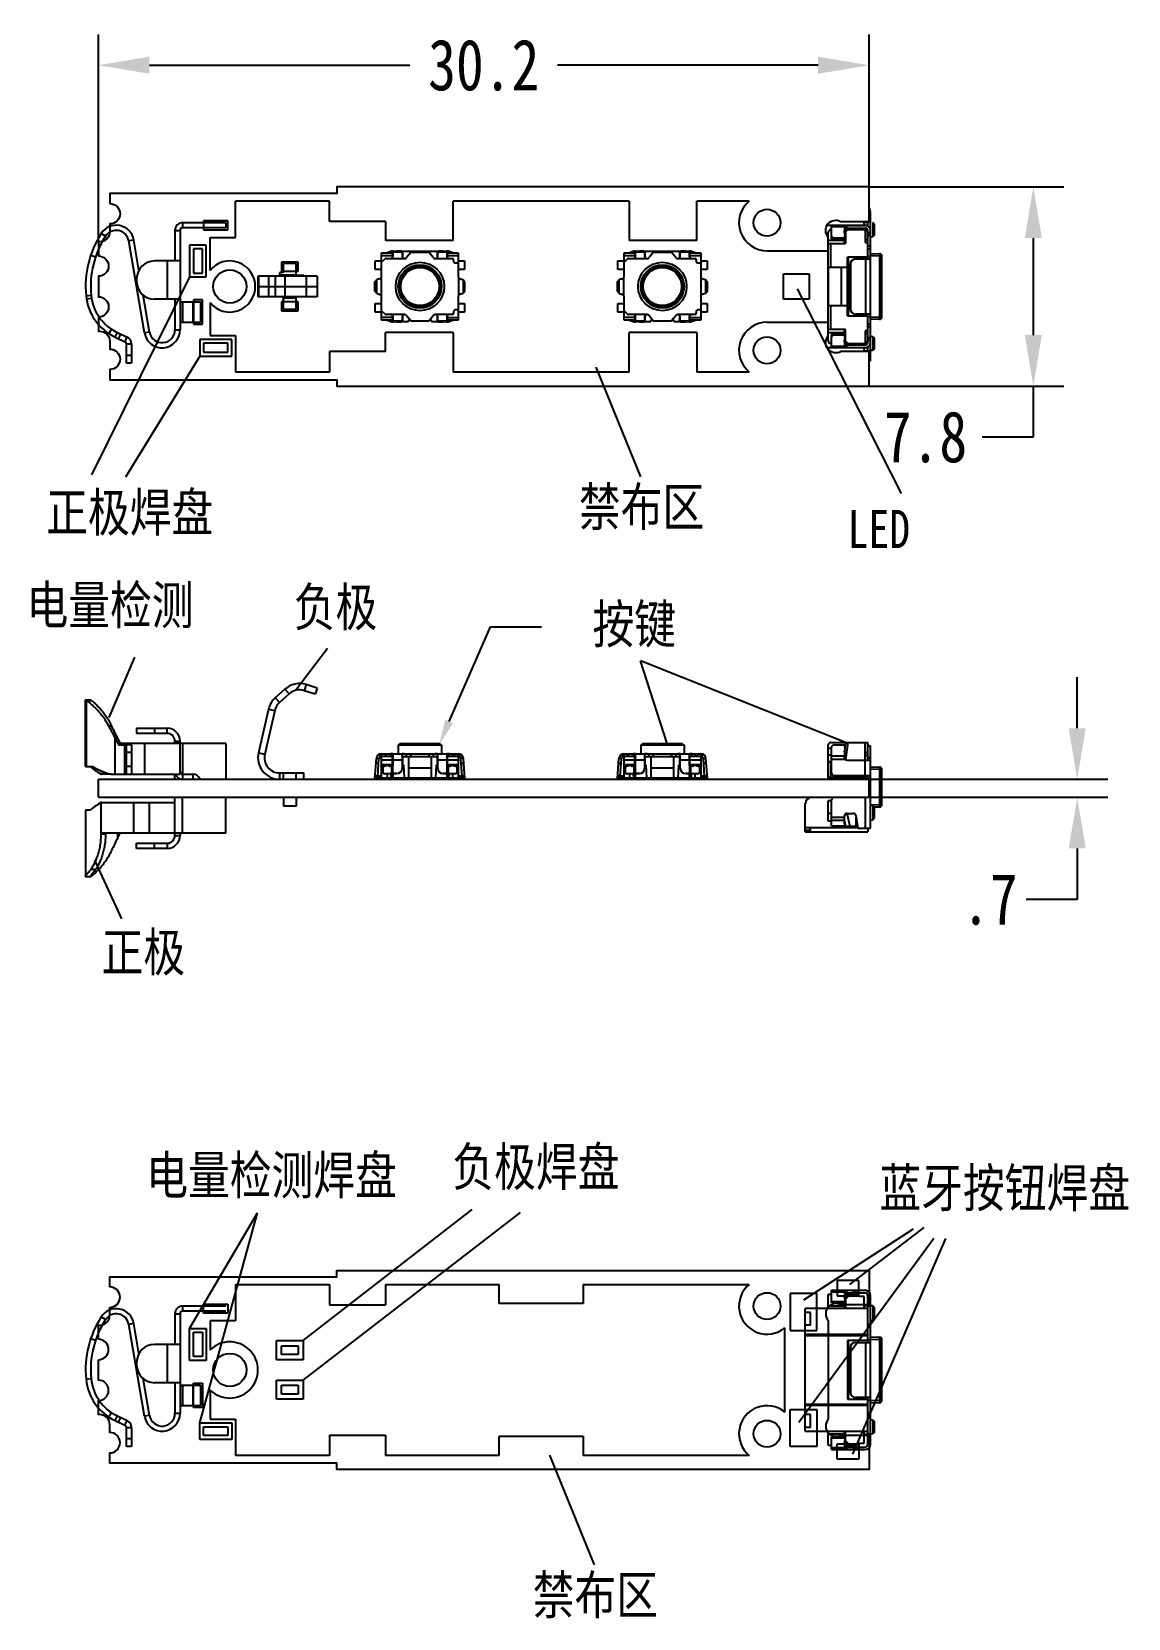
# Model space of a CAD drawing. Header units: millimetres. Extents: x 14.6 to 57.5, y -3.2 to 59.
import ezdxf
from ezdxf import colors
from ezdxf.entities.mleader import LeaderData, LeaderLine
from ezdxf.math import Vec2, Vec3

# ---------------------------------------------------------------- set-up
doc = ezdxf.new("R2010")
doc.units = ezdxf.units.MM
doc.header["$LTSCALE"] = 16.335
doc.header["$PDMODE"] = 3
doc.header["$PDSIZE"] = 0.3125
doc.layers.get('0').update_dxf_attribs({"linetype": 'CONTINUOUS'})
doc.layers.get('Defpoints').update_dxf_attribs({"linetype": 'CONTINUOUS'})
for name, color, linetype in [('dim', 3, 'CONTINUOUS'), ('led', 240, 'CONTINUOUS'), ('limit_line', 140, 'CONTINUOUS'), ('NEGATIVE_PLATE', 5, 'CONTINUOUS'), ('pad', 31, 'CONTINUOUS'), ('POSITIVE_PLATE_BLE', 6, 'CONTINUOUS'), ('SIGNAL_PLATE_BLE', 4, 'CONTINUOUS'), ('SKSNLA_switch', 2, 'CONTINUOUS')]:
    doc.layers.add(name, color=color, linetype=linetype)
doc.styles.get("Standard").update_dxf_attribs({"font": 'txt', "width": 0.8})
doc.dimstyles.get("Standard").update_dxf_attribs({"dimtxt": 2, "dimasz": 2, "dimexe": 1.2, "dimexo": 0, "dimtad": 0, "dimtih": 1, "dimtoh": 1, "dimzin": 12, "dimdsep": 46, "dimtxsty": 'STANDARD', "dimcen": 0, "dimadec": 0, "dimazin": 1, "dimtp": 0.01, "dimtm": 0.01, "dimtfac": 1, "dimtofl": 0, "dimtmove": 0, "dimatfit": 3, "dimfxl": 1, "dimtolj": 1, "dimtzin": 0, "dimarcsym": 0})

msp = doc.modelspace()

# ---------------------------------------------------------------- texts
at = {"char_height": 1.5, "attachment_point": 1}
for s, width, insert in [('{\\fSimSun|b0|i0|c134|p2;正极焊盘}', 6.98082, (15.136, 40.876)), ('{\\fSimSun|b0|i0|c134|p2;禁布区}', 6.98082, (36.008, 41.092)), ('{\\fSimSun|b0|i0|c0|p2;LED}', 6.98082, (46.536, 40.222)), ('{\\fSimSun|b0|i0|c134|p2;电量检测}', 6.98082, (14.363, 37.243)), ('{\\fSimSun|b0|i0|c134|p2;负极}', 6.98082, (24.834, 37.167)), ('{\\fSimSun|b0|i0|c134|p2;正极}', 6.98082, (17.305, 23.642)), ('{\\fSimSun|b0|i0|c134|p2;电量检测焊盘}', 11.18911, (19.055, 14.909)), ('{\\fSimSun|b0|i0|c134|p2;负极焊盘}', 6.98082, (31.049, 15.239)), ('{\\fSimSun|b0|i0|c134|p2;蓝牙按钮焊盘}', 11.18911, (47.785, 14.411)), ('{\\fSimSun|b0|i0|c134|p2;禁布区}', 6.98082, (34.198, -1.535))]:
    msp.add_mtext_dynamic_manual_height_columns(s, width=width, gutter_width=1, heights=[0], dxfattribs=dict(at, insert=insert))

# ---------------------------------------------------------------- blocks, each defined once
blk = doc.blocks.new('*D3')
at = {"layer": 'Defpoints', "color": 0, "transparency": 16777216}
for p in [(17.18, 57.64), (47.38, 52.871), (17.18, 50.721)]:
    blk.add_point(p, dxfattribs=at)
at = {"layer": 'dim', "color": 0, "lineweight": -2, "transparency": 16777216}
for p, q in [((17.18, 50.721), (17.18, 58.84)), ((47.38, 52.871), (47.38, 58.84)), ((19.18, 57.64), (29.388, 57.64)), ((45.38, 57.64), (35.172, 57.64))]:
    blk.add_line(p, q, dxfattribs=at)
at = {"layer": 'dim', "color": 0, "transparency": 16777216}
for points in [[(19.18, 57.973), (19.18, 57.306), (17.18, 57.64)], [(45.38, 57.973), (45.38, 57.306), (47.38, 57.64)]]:
    blk.add_solid(points, dxfattribs=at)
at = {"layer": 'dim', "color": 0, "transparency": 16777216, "insert": (32.28, 57.64), "char_height": 2, "attachment_point": 5}
blk.add_mtext('\\A1;30.2', dxfattribs=at)
blk = doc.blocks.new('*D4')
at = {"layer": 'Defpoints', "color": 0, "transparency": 16777216}
for p in [(47.38, 52.871), (47.38, 45.071), (53.813, 45.071)]:
    blk.add_point(p, dxfattribs=at)
at = {"layer": 'dim', "color": 0, "lineweight": -2, "transparency": 16777216}
for p, q in [((47.38, 52.871), (55.013, 52.871)), ((53.813, 50.871), (53.813, 47.071)), ((47.38, 45.071), (55.013, 45.071)), ((53.813, 45.071), (53.813, 43.071)), ((53.813, 43.071), (51.813, 43.071))]:
    blk.add_line(p, q, dxfattribs=at)
at = {"layer": 'dim', "color": 0, "transparency": 16777216}
for points in [[(53.48, 50.871), (54.146, 50.871), (53.813, 52.871)], [(53.48, 47.071), (54.146, 47.071), (53.813, 45.071)]]:
    blk.add_solid(points, dxfattribs=at)
at = {"layer": 'dim', "color": 0, "transparency": 16777216, "insert": (49.588, 43.071), "char_height": 2, "attachment_point": 5}
blk.add_mtext('\\A1;7.8', dxfattribs=at)
blk = doc.blocks.new('*D5')
at = {"layer": 'Defpoints', "color": 0, "transparency": 16777216}
for p in [(47.38, 29.665), (47.38, 28.961), (55.533, 28.961)]:
    blk.add_point(p, dxfattribs=at)
at = {"layer": 'dim', "color": 0, "lineweight": -2, "transparency": 16777216}
for p, q in [((55.533, 31.665), (55.533, 33.665)), ((47.38, 29.665), (56.733, 29.665)), ((47.38, 28.961), (56.733, 28.961)), ((55.533, 26.961), (55.533, 24.961)), ((55.533, 24.961), (53.533, 24.961))]:
    blk.add_line(p, q, dxfattribs=at)
at = {"layer": 'dim', "color": 0, "transparency": 16777216}
for points in [[(55.199, 31.665), (55.866, 31.665), (55.533, 29.665)], [(55.199, 26.961), (55.866, 26.961), (55.533, 28.961)]]:
    blk.add_solid(points, dxfattribs=at)
at = {"layer": 'dim', "color": 0, "transparency": 16777216, "insert": (52.108, 24.961), "char_height": 2, "attachment_point": 5}
blk.add_mtext('\\A1;.7', dxfattribs=at)

# ---------------------------------------------------------------- dimensions: what is measured, and where the dimension line sits
at = {"layer": 'dim'}
dim = msp.add_linear_dim(base=(17.18, 57.64), p1=(47.38, 52.871), p2=(17.18, 50.721), dimstyle='STANDARD', dxfattribs=at)
dim.commit()
dim.dimension.update_dxf_attribs({"geometry": '*D3', "text_midpoint": (32.28, 57.64)})
for base, p1, p2, picture, middle in [((53.813, 45.071), (47.38, 52.871), (47.38, 45.071), '*D4', (49.588, 43.071)), ((55.533, 28.961), (47.38, 29.665), (47.38, 28.961), '*D5', (52.108, 24.961))]:
    dim = msp.add_linear_dim(base=base, p1=p1, p2=p2, angle=90, dimstyle='STANDARD', dxfattribs=at)
    dim.commit()
    dim.dimension.update_dxf_attribs({"geometry": picture, "text_midpoint": middle})

# ---------------------------------------------------------------- linework, layer by layer
for p, q in [((21.305, 51.546), (21.305, 51.196)), ((22.255, 51.546), (21.305, 51.546)), ((21.305, 51.196), (22.255, 51.196)), ((22.255, 51.196), (22.255, 51.546)), ((20.905, 50.446), (20.905, 49.496)), ((21.255, 50.446), (20.905, 50.446)), ((21.255, 49.496), (21.255, 50.446)), ((24.355, 49.921), (24.355, 49.571)), ((25.005, 49.921), (24.355, 49.921)), ((25.005, 49.571), (25.005, 49.921)), ((20.755, 49.346), (16.911, 41.598)), ((20.905, 49.496), (21.255, 49.496)), ((24.355, 49.571), (25.005, 49.571)), ((44.56, 48.879), (48.635, 40.865)), ((20.905, 48.446), (20.905, 47.496)), ((21.255, 48.446), (20.905, 48.446)), ((21.255, 47.496), (21.255, 48.446)), ((24.355, 48.371), (24.355, 48.021)), ((25.005, 48.371), (24.355, 48.371)), ((24.355, 48.021), (25.005, 48.021)), ((25.005, 48.021), (25.005, 48.371)), ((20.905, 47.496), (21.255, 47.496)), ((21.305, 46.746), (21.305, 46.396)), ((22.255, 46.746), (21.305, 46.746)), ((22.255, 46.396), (22.255, 46.746)), ((21.155, 46.246), (18.245, 41.498)), ((21.305, 46.396), (22.255, 46.396)), ((36.666, 45.811), (38.421, 41.514)), ((17.598, 32.092), (18.607, 34.446)), ((26.155, 34.792), (24.915, 33.16)), ((39.472, 31.065), (38.418, 34.306)), ((46.46, 31.111), (38.418, 34.306)), ((17.18, 28.961), (17.18, 29.665)), ((17.18, 29.665), (47.38, 29.665)), ((47.38, 28.961), (47.38, 29.665)), ((17.18, 28.961), (47.38, 28.961)), ((18.094, 24.205), (17.038, 26.492)), ((20.755, 8.153), (23.419, 12.677)), ((21.155, 4.453), (23.419, 12.677)), ((25.205, 7.678), (31.823, 12.815)), ((25.205, 6.128), (33.725, 12.689)), ((44.822, 9.279), (49.123, 12.059)), ((46.619, 9.87), (49.541, 12.105)), ((44.622, 4.487), (49.919, 11.687)), ((46.735, 3.227), (50.388, 11.671)), ((21.305, 8.753), (21.305, 9.103)), ((21.305, 9.103), (22.255, 9.103)), ((22.255, 8.753), (21.305, 8.753)), ((22.255, 9.103), (22.255, 8.753)), ((20.905, 7.053), (20.905, 8.003)), ((20.905, 8.003), (21.255, 8.003)), ((21.255, 8.003), (21.255, 7.053)), ((24.355, 7.128), (24.355, 7.478)), ((24.355, 7.478), (25.005, 7.478)), ((25.005, 7.478), (25.005, 7.128)), ((21.255, 7.053), (20.905, 7.053)), ((25.005, 7.128), (24.355, 7.128)), ((20.905, 5.053), (20.905, 6.003)), ((20.905, 6.003), (21.255, 6.003)), ((21.255, 6.003), (21.255, 5.053)), ((24.355, 5.578), (24.355, 5.928)), ((24.355, 5.928), (25.005, 5.928)), ((21.255, 5.053), (20.905, 5.053)), ((21.305, 3.953), (21.305, 4.303)), ((21.305, 4.303), (22.255, 4.303)), ((22.255, 3.953), (21.305, 3.953)), ((22.255, 4.303), (22.255, 3.953)), ((34.857, 3.184), (36.612, -1.113)), ((46.13, 3.628), (46.98, 3.628)), ((46.13, 3.028), (46.13, 3.628)), ((46.98, 3.628), (46.98, 3.028)), ((46.98, 3.028), (46.13, 3.028))]:
    msp.add_line(p, q)
for points in [[(17.23, 47.221, -0.414214), (17.63, 46.821), (17.63, 46.521, -1), (17.63, 45.721), (17.63, 45.321), (26.53, 45.321), (26.53, 45.071), (47.38, 45.071), (47.38, 46.421), (46.274, 46.421, -0.841815), (45.78, 47.035), (45.78, 50.906, -0.841815), (46.274, 51.521), (47.38, 51.521), (47.38, 52.871), (26.53, 52.871), (26.53, 52.621), (17.63, 52.621), (17.63, 52.221, -1), (17.63, 51.421), (17.63, 51.121, -0.414214), (17.23, 50.721), (17.18, 50.721), (17.18, 50.171, -1), (17.18, 49.371), (17.18, 48.571, -1), (17.18, 47.771), (17.18, 47.221)], [(17.18, 6.928, 1), (17.18, 7.728), (17.18, 8.278), (17.23, 8.278, 0.414214), (17.63, 8.678), (17.63, 8.978, 1), (17.63, 9.778), (17.63, 10.178), (26.53, 10.178), (26.53, 10.428), (47.38, 10.428), (47.38, 9.078), (46.274, 9.078, 0.841815), (45.78, 8.463), (45.78, 4.592, 0.841815), (46.274, 3.978), (47.38, 3.978), (47.38, 2.628), (26.53, 2.628), (26.53, 2.878), (17.63, 2.878), (17.63, 3.278, 1), (17.63, 4.078), (17.63, 4.378, 0.414214), (17.23, 4.778), (17.18, 4.778), (17.18, 5.328, 1), (17.18, 6.128)]]:
    msp.add_lwpolyline(points, format="xyb", close=True)
for centre, radius in [((43.38, 51.471), 0.525), ((22.33, 48.971), 0.65), ((43.38, 46.471), 0.525), ((43.38, 9.028), 0.525), ((22.33, 6.528), 0.65), ((43.38, 4.028), 0.525)]:
    msp.add_circle(centre, radius)
at = {"layer": 'led'}
for p, q in [((44.03, 48.471), (44.03, 49.471)), ((44.03, 49.471), (45.03, 49.471)), ((45.03, 49.471), (45.03, 48.471)), ((45.03, 48.471), (44.03, 48.471))]:
    msp.add_line(p, q, dxfattribs=at)
at = {"layer": 'limit_line'}
for p, q in [((22.555, 50.896), (22.555, 52.321)), ((26.23, 52.321), (22.555, 52.321)), ((26.23, 51.521), (26.23, 52.321)), ((31.08, 50.771), (31.08, 52.321)), ((37.98, 52.321), (31.08, 52.321)), ((37.98, 52.321), (37.98, 50.771)), ((40.63, 50.771), (40.63, 52.321)), ((42.682, 52.321), (40.63, 52.321)), ((28.43, 51.521), (26.23, 51.521)), ((28.43, 51.521), (28.43, 50.771)), ((21.555, 49.603), (21.555, 50.896)), ((21.555, 50.896), (22.555, 50.896)), ((31.08, 50.771), (28.43, 50.771)), ((40.63, 50.771), (37.98, 50.771)), ((43.38, 50.371), (45.78, 50.371)), ((21.555, 48.339), (21.555, 47.046)), ((43.38, 47.571), (45.78, 47.571)), ((21.555, 47.046), (22.555, 47.046)), ((22.555, 47.046), (22.555, 45.621)), ((28.43, 46.421), (28.43, 47.171)), ((31.08, 47.171), (28.43, 47.171)), ((31.08, 47.171), (31.08, 45.621)), ((40.63, 47.171), (37.98, 47.171)), ((37.98, 45.621), (37.98, 47.171)), ((40.63, 47.171), (40.63, 45.621)), ((26.23, 46.421), (26.23, 45.621)), ((28.43, 46.421), (26.23, 46.421)), ((26.23, 45.621), (22.555, 45.621)), ((37.98, 45.621), (31.08, 45.621)), ((42.682, 45.621), (40.63, 45.621)), ((22.555, 9.878), (22.555, 8.453)), ((22.555, 9.878), (26.23, 9.878)), ((26.23, 9.878), (26.23, 9.078)), ((28.43, 9.878), (28.43, 9.078)), ((28.43, 9.878), (32.88, 9.878)), ((32.88, 9.127), (32.88, 9.878)), ((36.18, 9.878), (36.18, 9.127)), ((36.18, 9.878), (42.682, 9.878)), ((26.23, 9.078), (28.43, 9.078)), ((36.18, 9.127), (32.88, 9.127)), ((21.555, 8.453), (21.555, 7.308)), ((22.555, 8.453), (21.555, 8.453)), ((44.08, 4.876), (44.08, 8.179)), ((21.555, 5.747), (21.555, 4.603)), ((21.555, 4.603), (22.555, 4.603)), ((22.555, 4.603), (22.555, 3.178)), ((26.23, 3.978), (26.23, 3.178)), ((26.23, 3.978), (28.43, 3.978)), ((28.43, 3.978), (28.43, 3.178)), ((32.88, 3.928), (36.18, 3.928)), ((32.88, 3.178), (32.88, 3.928)), ((36.18, 3.928), (36.18, 3.178)), ((26.23, 3.178), (22.555, 3.178)), ((32.88, 3.178), (28.43, 3.178)), ((42.682, 3.178), (36.18, 3.178))]:
    msp.add_line(p, q, dxfattribs=at)
for centre, radius, start, end in [((43.38, 51.471), 1.1, 129.40057, 270), ((22.33, 48.971), 1, 219.19497, 140.80503), ((43.38, 46.471), 1.1, 90, 230.59943), ((43.38, 9.028), 1.1, 129.40057, 309.5212), ((22.33, 6.528), 1.1, 225.20717, 134.79283), ((43.38, 4.028), 1.1, 50.4788, 230.59943)]:
    msp.add_arc(centre, radius, start, end, dxfattribs=at)
at = {"layer": 'NEGATIVE_PLATE'}
for p, q in [((24.43, 49.515), (24.43, 49.871)), ((24.93, 49.871), (24.43, 49.871)), ((24.93, 49.407), (24.93, 49.871)), ((23.434, 49.371), (23.434, 48.571)), ((25.752, 49.371), (23.434, 49.371)), ((23.456, 49.371), (23.456, 48.571)), ((23.851, 49.371), (23.851, 48.571)), ((24.111, 49.371), (24.111, 48.571)), ((24.284, 49.371), (24.284, 49.515)), ((24.43, 49.515), (24.284, 49.515)), ((24.93, 49.421), (24.284, 49.421)), ((24.489, 49.371), (24.489, 48.571)), ((25.23, 49.407), (24.93, 49.407)), ((25.23, 49.371), (25.23, 49.407)), ((25.321, 49.371), (25.321, 48.571)), ((25.752, 49.371), (25.752, 48.571)), ((23.434, 48.971), (25.752, 48.971)), ((25.752, 48.571), (23.434, 48.571)), ((24.43, 48.071), (24.43, 48.571)), ((24.93, 48.521), (24.43, 48.521)), ((24.93, 48.071), (24.93, 48.571)), ((24.93, 48.071), (24.43, 48.071)), ((24.489, 33.199), (24.111, 32.858)), ((24.656, 33.013), (24.278, 32.672)), ((24.489, 33.199), (24.656, 33.013)), ((25.321, 33.376), (25.243, 33.138)), ((25.675, 32.998), (25.243, 33.138)), ((25.752, 33.236), (25.321, 33.376)), ((25.752, 33.236), (25.675, 32.998)), ((23.851, 32.418), (23.456, 30.706)), ((24.095, 32.362), (23.7, 30.65)), ((23.851, 32.418), (24.095, 32.362)), ((24.111, 32.858), (24.278, 32.672)), ((23.456, 30.706), (23.7, 30.65)), ((24.284, 29.665), (24.284, 29.915)), ((24.284, 29.915), (25.23, 29.915)), ((24.43, 29.665), (24.43, 29.915)), ((24.93, 29.665), (24.93, 29.915)), ((25.23, 29.665), (25.23, 29.915)), ((24.43, 28.961), (24.43, 28.615)), ((24.93, 28.615), (24.43, 28.615)), ((24.93, 28.961), (24.93, 28.615))]:
    msp.add_line(p, q, dxfattribs=at)
for centre, radius, start, end in [((25.058, 32.567), 0.85, 72, 132), ((25.058, 32.567), 0.6, 72, 131.99999), ((24.679, 32.227), 0.85, 132, 167), ((24.679, 32.227), 0.6, 131.99999, 167), ((24.284, 30.515), 0.85, 167, 270), ((24.284, 30.515), 0.6, 167, 270)]:
    msp.add_arc(centre, radius, start, end, dxfattribs=at)
at = {"layer": 'pad'}
for p, q in [((20.755, 50.596), (20.755, 49.346)), ((21.405, 50.596), (20.755, 50.596)), ((21.405, 49.346), (21.405, 50.596)), ((20.755, 49.346), (21.405, 49.346)), ((21.155, 46.896), (21.155, 46.246)), ((22.405, 46.896), (21.155, 46.896)), ((22.405, 46.246), (22.405, 46.896)), ((21.155, 46.246), (22.405, 46.246)), ((46.98, 10.028), (46.13, 10.028)), ((46.13, 10.028), (46.13, 9.428)), ((46.98, 9.428), (46.98, 10.028)), ((45.33, 9.528), (44.28, 9.528)), ((44.28, 9.528), (44.28, 8.078)), ((45.33, 8.078), (45.33, 9.528)), ((46.13, 9.428), (46.98, 9.428)), ((20.755, 6.903), (20.755, 8.153)), ((20.755, 8.153), (21.405, 8.153)), ((21.405, 8.153), (21.405, 6.903)), ((24.155, 6.928), (24.155, 7.678)), ((24.155, 7.678), (25.205, 7.678)), ((25.205, 7.678), (25.205, 6.928)), ((44.28, 8.078), (45.33, 8.078)), ((21.405, 6.903), (20.755, 6.903)), ((25.205, 6.928), (24.155, 6.928)), ((24.155, 5.378), (24.155, 6.128)), ((24.155, 6.128), (25.205, 6.128)), ((25.005, 5.928), (25.005, 5.578)), ((25.205, 6.128), (25.205, 5.378)), ((25.205, 5.378), (24.155, 5.378)), ((25.005, 5.578), (24.355, 5.578)), ((44.28, 4.978), (45.33, 4.978)), ((44.28, 3.528), (44.28, 4.978)), ((45.33, 4.978), (45.33, 3.528)), ((21.155, 3.803), (21.155, 4.453)), ((21.155, 4.453), (22.405, 4.453)), ((22.405, 4.453), (22.405, 3.803)), ((22.405, 3.803), (21.155, 3.803)), ((45.33, 3.528), (44.28, 3.528))]:
    msp.add_line(p, q, dxfattribs=at)
at = {"layer": 'POSITIVE_PLATE_BLE'}
for p, q in [((17.291, 27.512), (17.291, 28.755)), ((17.303, 28.761), (20.18, 28.761)), ((18.57, 27.561), (18.57, 28.761)), ((19.187, 27.561), (19.187, 28.761)), ((20.18, 27.461), (20.18, 28.961)), ((20.48, 27.561), (20.48, 28.961)), ((22.18, 27.561), (22.18, 28.961)), ((16.68, 28.461), (16.68, 25.864)), ((16.868, 28.461), (16.68, 28.461)), ((18.57, 27.561), (17.291, 27.561)), ((17.46, 27.512), (17.291, 27.512)), ((17.46, 27.561), (17.46, 27.512)), ((17.927, 27.561), (17.927, 27.355)), ((17.927, 27.355), (18.034, 27.561)), ((19.187, 27.561), (18.57, 27.561)), ((20.48, 27.561), (19.187, 27.561)), ((20.18, 27.461), (20.38, 27.461)), ((20.38, 27.561), (20.38, 27.461)), ((22.18, 27.561), (20.48, 27.561)), ((18.68, 26.961), (18.68, 27.161)), ((18.68, 27.161), (19.88, 27.161)), ((19.88, 26.961), (18.68, 26.961)), ((19.38, 26.961), (19.38, 27.161)), ((19.88, 27.161), (19.88, 26.961)), ((17.068, 26.127), (16.879, 26.127)), ((16.682, 25.861), (16.88, 25.861)), ((16.896, 25.868), (16.882, 25.861)), ((16.896, 25.894), (16.896, 25.868)), ((16.9, 25.871), (16.896, 25.868)), ((16.912, 25.879), (16.9, 25.871)), ((20.18, 8.728), (20.18, 7.528)), ((20.18, 8.728), (20.38, 8.728)), ((20.38, 8.728), (20.38, 4.828)), ((20.48, 9.028), (20.48, 8.828)), ((22.18, 9.028), (20.48, 9.028)), ((22.18, 8.828), (20.48, 8.828)), ((17.46, 8.498), (17.291, 8.607)), ((18.57, 8.346), (18.373, 8.312)), ((18.99, 4.71), (18.373, 8.312)), ((18.772, 7.168), (18.57, 8.346)), ((17.068, 7.683), (16.879, 7.747)), ((20.38, 7.528), (19.38, 7.528)), ((19.88, 7.528), (19.88, 6.028)), ((18.68, 6.828), (18.68, 6.728)), ((16.697, 6.169), (16.896, 6.188)), ((19.187, 4.743), (18.94, 6.188)), ((20.38, 6.028), (19.38, 6.028)), ((20.18, 6.028), (20.18, 4.828)), ((20.38, 5.928), (21.18, 5.928)), ((20.48, 5.928), (20.48, 5.128)), ((20.88, 5.928), (20.88, 5.128)), ((21.18, 5.928), (21.18, 5.128)), ((20.38, 5.128), (21.18, 5.128)), ((17.7, 4.852), (17.59, 4.684)), ((17.843, 4.543), (17.927, 4.725)), ((17.843, 4.543), (18.222, 4.366)), ((17.927, 4.725), (18.307, 4.548)), ((17.975, 4.482), (18.059, 4.663)), ((18.222, 4.366), (18.307, 4.548)), ((19.187, 4.743), (18.99, 4.71)), ((20.18, 4.828), (20.38, 4.828)), ((18.28, 3.528), (18.28, 4.276)), ((18.28, 4.276), (18.48, 4.276)), ((18.48, 3.828), (18.28, 3.828)), ((18.48, 4.276), (18.48, 3.528)), ((18.48, 3.528), (18.28, 3.528))]:
    msp.add_line(p, q, dxfattribs=at)
for centre, radius, start, end in [((33.28, 19.705), 17.153, 153.51497, 155.27424), ((19.88, 27.461), 0.5, 270, 0), ((19.88, 27.461), 0.3, 270, 0), ((17.88, 8.228), 0.7, 9.72198, 147.22092), ((17.88, 8.228), 0.5, 9.72198, 147.22092), ((20.48, 8.728), 0.3, 90, 180), ((20.48, 8.728), 0.1, 90, 180), ((20.52, 6.528), 3.84, 147.22092, 185.35922), ((20.52, 6.528), 3.64, 147.22092, 185.35922), ((19.38, 6.828), 0.7, 90, 180), ((19.38, 6.728), 0.7, 180, 270), ((18.688, 6.356), 2, 185.35922, 245), ((18.688, 6.356), 1.8, 185.35922, 245), ((18.18, 4.276), 0.1, 0, 65), ((18.18, 4.276), 0.3, 0, 65), ((19.68, 4.828), 0.7, 189.72198, 0), ((19.68, 4.828), 0.5, 189.72198, 0)]:
    msp.add_arc(centre, radius, start, end, dxfattribs=at)
for centre, major_axis, start_param, end_param in [((20.52, 28.461), (3.838, 0.387), 2.540993, 2.798937), ((17.88, 28.701), (0.7, 0.071), 2.510662, 2.540993)]:
    msp.add_ellipse(centre, major_axis=major_axis, ratio=0.282674, start_param=start_param, end_param=end_param, dxfattribs=at)
for points, knots in [([(16.879, 26.127), (16.904, 26.159), (16.954, 26.233), (17.026, 26.359), (17.097, 26.511), (17.161, 26.683), (17.217, 26.874), (17.274, 27.15), (17.291, 27.366), (17.291, 27.512)], [0, 0, 0, 0, 0.082849, 0.182658, 0.297159, 0.42374, 0.559822, 0.702855, 1, 1, 1, 1]), ([(17.46, 27.512), (17.46, 27.366), (17.443, 27.151), (17.389, 26.874), (17.336, 26.684), (17.275, 26.511), (17.208, 26.36), (17.14, 26.233), (17.092, 26.159), (17.068, 26.127)], [0, 0, 0, 0, 0.298667, 0.442183, 0.578468, 0.704935, 0.819009, 0.918103, 1, 1, 1, 1]), ([(16.912, 25.879), (16.92, 25.883), (16.937, 25.896), (16.98, 25.929), (17.048, 25.989), (17.143, 26.08), (17.253, 26.197), (17.37, 26.337), (17.532, 26.56), (17.639, 26.747), (17.7, 26.88)], [0, 0, 0, 0, 0.021112, 0.049667, 0.127861, 0.23178, 0.357511, 0.501024, 0.658298, 1, 1, 1, 1]), ([(16.68, 25.864), (16.68, 25.865), (16.681, 25.868), (16.684, 25.874), (16.688, 25.881), (16.696, 25.894), (16.711, 25.915), (16.734, 25.944), (16.762, 25.981), (16.796, 26.024), (16.836, 26.073), (16.864, 26.109), (16.879, 26.127)], [0, 0, 0, 0, 0.011785, 0.03006, 0.055172, 0.087233, 0.172334, 0.285284, 0.425377, 0.591769, 0.783599, 1, 1, 1, 1]), ([(16.88, 25.864), (16.88, 25.865), (16.881, 25.868), (16.883, 25.874), (16.887, 25.881), (16.895, 25.894), (16.909, 25.915), (16.931, 25.944), (16.958, 25.981), (16.99, 26.024), (17.028, 26.073), (17.054, 26.109), (17.068, 26.127)], [0, 0, 0, 0, 0.011981, 0.030445, 0.055717, 0.087902, 0.173141, 0.286086, 0.42606, 0.592255, 0.783845, 1, 1, 1, 1]), ([(16.682, 25.861), (16.682, 25.861), (16.68, 25.861), (16.68, 25.863), (16.68, 25.864)], [0, 0, 0, 0, 0.490677, 1, 1, 1, 1]), ([(16.882, 25.861), (16.882, 25.861), (16.88, 25.862), (16.88, 25.863), (16.88, 25.864)], [0, 0, 0, 0, 0.479983, 1, 1, 1, 1])]:
    msp.add_open_spline(points, degree=3, knots=knots, dxfattribs=at)
at = {"layer": 'SIGNAL_PLATE_BLE'}
for p, q in [((17.46, 50.941), (17.291, 51.05)), ((20.18, 51.171), (20.18, 49.971)), ((20.18, 51.171), (20.38, 51.171)), ((20.38, 51.171), (20.38, 47.271)), ((20.48, 51.471), (20.48, 51.271)), ((22.18, 51.471), (20.48, 51.471)), ((22.18, 51.271), (20.48, 51.271)), ((22.18, 51.471), (22.18, 51.271)), ((18.57, 50.789), (18.373, 50.755)), ((18.99, 47.153), (18.373, 50.755)), ((18.772, 49.611), (18.57, 50.789)), ((17.068, 50.126), (16.879, 50.19)), ((20.38, 49.971), (19.38, 49.971)), ((19.88, 49.971), (19.88, 48.471)), ((18.68, 49.271), (18.68, 49.171)), ((16.697, 48.612), (16.896, 48.631)), ((16.912, 48.504), (16.715, 48.472)), ((19.187, 47.186), (18.94, 48.631)), ((20.38, 48.471), (19.38, 48.471)), ((20.18, 48.471), (20.18, 47.271)), ((20.38, 48.371), (21.18, 48.371)), ((20.48, 48.371), (20.48, 47.571)), ((20.88, 48.371), (20.88, 47.571)), ((21.18, 48.371), (21.18, 47.571)), ((17.7, 47.294), (17.59, 47.127)), ((20.18, 47.271), (20.38, 47.271)), ((20.38, 47.571), (21.18, 47.571)), ((17.843, 46.986), (17.927, 47.168)), ((17.843, 46.986), (18.222, 46.809)), ((17.927, 47.168), (18.307, 46.991)), ((17.975, 46.925), (18.059, 47.106)), ((18.222, 46.809), (18.307, 46.991)), ((18.28, 45.971), (18.28, 46.719)), ((18.28, 46.719), (18.48, 46.719)), ((18.48, 46.719), (18.48, 45.971)), ((19.187, 47.186), (18.99, 47.153)), ((18.48, 46.271), (18.28, 46.271)), ((18.48, 45.971), (18.28, 45.971)), ((16.68, 30.165), (16.68, 32.763)), ((16.697, 32.758), (16.682, 32.765)), ((16.882, 32.765), (16.682, 32.765)), ((16.697, 32.758), (16.697, 30.165)), ((16.697, 32.758), (16.896, 32.758)), ((16.715, 32.748), (16.697, 32.758)), ((16.912, 32.748), (16.715, 32.748)), ((16.896, 32.758), (16.882, 32.765)), ((16.9, 32.755), (16.896, 32.758)), ((16.912, 32.748), (16.9, 32.755)), ((17.7, 31.746), (17.59, 31.746)), ((17.843, 29.865), (17.843, 31.271)), ((17.843, 31.271), (17.975, 31.015)), ((17.843, 31.271), (17.927, 31.271)), ((17.927, 31.271), (18.059, 31.015)), ((18.68, 31.665), (18.68, 31.465)), ((18.68, 31.665), (19.88, 31.665)), ((19.88, 31.465), (18.68, 31.465)), ((19.38, 31.665), (19.38, 31.465)), ((19.88, 31.465), (19.88, 31.665)), ((20.18, 31.065), (20.18, 31.165)), ((20.18, 31.165), (20.38, 31.165)), ((20.38, 29.865), (20.38, 31.165)), ((17.975, 31.015), (18.28, 31.015)), ((18.373, 31.065), (18.034, 31.065)), ((18.222, 29.865), (18.222, 31.015)), ((18.28, 29.865), (18.28, 31.015)), ((18.48, 31.015), (18.28, 31.015)), ((18.48, 30.715), (18.28, 30.715)), ((18.373, 31.065), (18.373, 31.015)), ((18.99, 31.065), (18.373, 31.065)), ((18.48, 31.015), (18.48, 29.865)), ((18.99, 31.065), (18.99, 29.865)), ((20.48, 31.065), (18.99, 31.065)), ((20.48, 31.065), (20.48, 29.665)), ((22.18, 31.065), (20.48, 31.065)), ((22.18, 31.065), (22.18, 29.665)), ((16.68, 30.165), (16.949, 30.165)), ((17.676, 29.865), (17.303, 29.865)), ((17.46, 29.936), (17.46, 29.887)), ((17.676, 29.865), (18.28, 29.865)), ((18.48, 30.165), (18.28, 30.165)), ((18.28, 29.865), (20.38, 29.865)), ((20.18, 29.665), (20.18, 29.865)), ((20.48, 29.865), (20.88, 29.865)), ((20.88, 29.865), (20.88, 29.665))]:
    msp.add_line(p, q, dxfattribs=at)
for centre, radius, start, end in [((20.52, 48.971), 3.84, 147.22092, 185.35922), ((17.88, 50.671), 0.7, 9.72198, 147.22092), ((17.88, 50.671), 0.5, 9.72198, 147.22092), ((20.48, 51.171), 0.3, 90, 180), ((20.48, 51.171), 0.1, 90, 180), ((20.52, 48.971), 3.64, 147.22092, 185.35922), ((19.38, 49.271), 0.7, 90, 180), ((19.38, 49.171), 0.7, 180, 270), ((18.688, 48.799), 2, 185.35922, 245), ((18.688, 48.799), 1.8, 185.35922, 245), ((19.68, 47.271), 0.7, 189.72198, 0), ((19.68, 47.271), 0.5, 189.72198, 0), ((18.18, 46.719), 0.1, 0, 65), ((18.18, 46.719), 0.3, 0, 65), ((32.256, 39.251), 16.474, 207.09887, 208.9703), ((33.28, 38.921), 17.153, 204.72576, 206.48503), ((19.88, 31.165), 0.5, 0, 90), ((19.88, 31.165), 0.3, 0, 90), ((20.48, 29.965), 0.3, 199.55064, 270), ((20.48, 29.965), 0.1, 180, 270), ((20.88, 29.565), 0.3, 19.62029, 90)]:
    msp.add_arc(centre, radius, start, end, dxfattribs=at)
for centre, major_axis, ratio, start_param, end_param in [((20.52, 30.165), (3.838, -0.387), 0.282674, -2.798937, -2.540993), ((18.688, 30.165), (1.998, -0.317), 0.254811, -2.584274, -2.060675), ((20.52, 30.165), (3.639, -0.367), 0.282674, -2.669746, -2.540993), ((17.88, 29.925), (0.7, -0.071), 0.282674, -2.540993, -2.510662), ((17.88, 29.925), (0.5, -0.05), 0.282674, -2.540993, -2.389582)]:
    msp.add_ellipse(centre, major_axis=major_axis, ratio=ratio, start_param=start_param, end_param=end_param, dxfattribs=at)
for points, knots in [([(16.682, 32.765), (16.682, 32.765), (16.68, 32.765), (16.68, 32.763), (16.68, 32.763)], [0, 0, 0, 0, 0.490677, 1, 1, 1, 1]), ([(17.59, 31.746), (17.521, 31.88), (17.403, 32.068), (17.223, 32.289), (17.093, 32.43), (16.972, 32.546), (16.866, 32.637), (16.79, 32.697), (16.743, 32.731), (16.723, 32.743), (16.715, 32.748)], [0, 0, 0, 0, 0.336385, 0.493013, 0.636917, 0.76377, 0.869199, 0.948962, 0.978243, 1, 1, 1, 1]), ([(16.912, 32.748), (16.92, 32.743), (16.937, 32.73), (16.98, 32.697), (17.048, 32.637), (17.143, 32.546), (17.253, 32.429), (17.37, 32.289), (17.532, 32.066), (17.639, 31.879), (17.7, 31.746)], [0, 0, 0, 0, 0.021112, 0.049667, 0.127861, 0.23178, 0.357511, 0.501024, 0.658298, 1, 1, 1, 1])]:
    msp.add_open_spline(points, degree=3, knots=knots, dxfattribs=at)
at = {"layer": 'SKSNLA_switch'}
for p, q in [((47.43, 46.051), (47.43, 51.891)), ((45.738, 51.371), (47.33, 51.371)), ((45.78, 46.841), (45.78, 51.101)), ((45.91, 51.201), (45.88, 51.201)), ((45.91, 51.361), (47.23, 51.361)), ((45.91, 50.877), (45.91, 51.361)), ((45.91, 51.317), (46.41, 51.317)), ((46.41, 51.342), (46.41, 51.146)), ((46.41, 51.201), (47.23, 51.201)), ((46.41, 51.167), (46.441, 51.201)), ((46.415, 51.121), (46.419, 51.125)), ((46.415, 51.121), (46.46, 51.121)), ((46.43, 51.007), (46.415, 51.121)), ((46.423, 51.261), (46.423, 51.361)), ((46.423, 51.261), (47.23, 51.261)), ((46.43, 51.007), (46.43, 50.955)), ((46.541, 51.201), (46.46, 51.121)), ((46.46, 51.121), (46.46, 50.651)), ((46.51, 51.261), (46.51, 51.361)), ((47.18, 51.371), (47.18, 51.521)), ((47.18, 51.491), (47.33, 51.491)), ((47.33, 51.101), (47.23, 51.201)), ((47.23, 51.201), (47.23, 50.701)), ((47.33, 51.334), (47.33, 51.521)), ((47.33, 50.121), (47.33, 51.161)), ((47.43, 51.071), (47.33, 51.071)), ((47.43, 50.971), (47.33, 50.971)), ((47.58, 51.426), (47.53, 51.476)), ((47.53, 51.476), (47.53, 50.926)), ((47.53, 50.926), (47.58, 50.976)), ((47.58, 51.426), (47.58, 50.976)), ((28.674, 50.35), (28.49, 50.291)), ((28.674, 50.33), (28.674, 50.35)), ((28.721, 50.237), (28.721, 50.358)), ((28.721, 50.358), (28.88, 50.358)), ((30.68, 50.358), (30.839, 50.358)), ((30.839, 50.358), (30.839, 50.237)), ((30.886, 50.35), (30.886, 50.33)), ((31.07, 50.291), (30.886, 50.35)), ((38.174, 50.35), (37.99, 50.291)), ((38.174, 50.33), (38.174, 50.35)), ((38.221, 50.358), (38.38, 50.358)), ((38.221, 50.237), (38.221, 50.358)), ((40.18, 50.358), (40.339, 50.358)), ((40.339, 50.358), (40.339, 50.237)), ((40.57, 50.291), (40.386, 50.35)), ((40.386, 50.35), (40.386, 50.33)), ((46.398, 50.779), (45.78, 50.779)), ((45.78, 50.651), (46.46, 50.651)), ((45.88, 49.721), (45.88, 50.651)), ((46.01, 50.877), (46.41, 50.877)), ((46.01, 50.807), (46.01, 50.877)), ((46.01, 50.807), (46.41, 50.807)), ((46.398, 50.779), (46.395, 50.807)), ((46.41, 50.877), (46.428, 50.941)), ((46.41, 50.877), (46.41, 50.807)), ((46.41, 50.807), (46.428, 50.87)), ((46.428, 50.87), (46.428, 50.941)), ((46.43, 50.941), (46.43, 50.903)), ((47.33, 50.801), (47.23, 50.801)), ((47.23, 50.701), (47.33, 50.701)), ((47.43, 50.551), (47.33, 50.551)), ((47.33, 50.451), (47.43, 50.451)), ((47.43, 50.918), (47.53, 50.926)), ((28.03, 49.631), (28.03, 49.971)), ((28.03, 49.971), (28.28, 49.971)), ((28.28, 49.367), (28.28, 50.291)), ((28.28, 50.291), (28.7, 50.291)), ((28.28, 50.191), (28.73, 50.191)), ((28.415, 50.056), (28.28, 49.921)), ((28.451, 50.071), (29.18, 50.071)), ((28.589, 50.303), (28.665, 50.328)), ((28.589, 50.303), (28.593, 50.291)), ((28.677, 50.291), (28.665, 50.328)), ((28.674, 50.33), (28.687, 50.291)), ((28.7, 50.291), (28.7, 50.099)), ((28.7, 50.252), (28.705, 50.236)), ((28.73, 50.171), (28.73, 50.334)), ((29.08, 50.32), (28.73, 50.32)), ((29.08, 50.344), (29.08, 50.171)), ((29.11, 50.191), (29.08, 50.191)), ((29.11, 50.099), (29.11, 50.341)), ((30.45, 50.341), (29.11, 50.341)), ((29.419, 50.307), (29.258, 50.108)), ((29.427, 50.321), (30.133, 50.321)), ((30.302, 50.108), (30.141, 50.307)), ((30.38, 50.071), (31.05, 50.071)), ((30.45, 50.341), (30.45, 50.099)), ((30.45, 50.191), (30.48, 50.191)), ((30.48, 50.171), (30.48, 50.344)), ((30.83, 50.32), (30.48, 50.32)), ((30.83, 50.334), (30.83, 50.171)), ((30.83, 50.191), (31.28, 50.191)), ((30.855, 50.236), (30.86, 50.252)), ((30.86, 50.099), (30.86, 50.291)), ((30.86, 50.291), (31.28, 50.291)), ((30.873, 50.291), (30.886, 50.33)), ((30.894, 50.328), (30.882, 50.291)), ((30.894, 50.328), (30.97, 50.303)), ((30.966, 50.291), (30.97, 50.303)), ((31.1, 50.021), (31.1, 49.941)), ((31.28, 49.891), (31.15, 49.891)), ((31.28, 50.291), (31.28, 49.367)), ((31.28, 49.971), (31.53, 49.971)), ((31.53, 49.971), (31.53, 49.631)), ((37.53, 49.971), (37.78, 49.971)), ((37.53, 49.631), (37.53, 49.971)), ((37.78, 50.291), (38.2, 50.291)), ((37.78, 49.367), (37.78, 50.291)), ((37.78, 50.191), (38.23, 50.191)), ((37.915, 50.056), (37.78, 49.921)), ((37.951, 50.071), (38.68, 50.071)), ((38.089, 50.303), (38.165, 50.328)), ((38.089, 50.303), (38.093, 50.291)), ((38.177, 50.291), (38.165, 50.328)), ((38.174, 50.33), (38.187, 50.291)), ((38.2, 50.291), (38.2, 50.099)), ((38.2, 50.252), (38.205, 50.236)), ((38.23, 50.171), (38.23, 50.334)), ((38.58, 50.32), (38.23, 50.32)), ((38.58, 50.344), (38.58, 50.171)), ((38.61, 50.191), (38.58, 50.191)), ((39.95, 50.341), (38.61, 50.341)), ((38.61, 50.099), (38.61, 50.341)), ((38.919, 50.307), (38.758, 50.108)), ((38.927, 50.321), (39.633, 50.321)), ((39.802, 50.108), (39.641, 50.307)), ((39.88, 50.071), (40.55, 50.071)), ((39.95, 50.341), (39.95, 50.099)), ((39.95, 50.191), (39.98, 50.191)), ((39.98, 50.171), (39.98, 50.344)), ((40.33, 50.32), (39.98, 50.32)), ((40.33, 50.334), (40.33, 50.171)), ((40.33, 50.191), (40.78, 50.191)), ((40.355, 50.236), (40.36, 50.252)), ((40.36, 50.291), (40.78, 50.291)), ((40.36, 50.099), (40.36, 50.291)), ((40.373, 50.291), (40.386, 50.33)), ((40.394, 50.328), (40.382, 50.291)), ((40.394, 50.328), (40.47, 50.303)), ((40.466, 50.291), (40.47, 50.303)), ((40.6, 50.021), (40.6, 49.941)), ((40.78, 49.891), (40.65, 49.891)), ((40.78, 50.291), (40.78, 49.367)), ((40.78, 49.971), (41.03, 49.971)), ((41.03, 49.971), (41.03, 49.631)), ((47.33, 50.121), (46.53, 50.121)), ((46.53, 47.821), (46.53, 50.121)), ((46.565, 49.935), (46.53, 49.935)), ((46.53, 49.794), (46.565, 49.794)), ((46.565, 50.121), (46.565, 47.821)), ((46.64, 49.851), (46.644, 49.851)), ((46.64, 49.851), (46.64, 48.091)), ((46.644, 49.851), (46.644, 48.091)), ((46.844, 50.051), (47.43, 50.051)), ((47.237, 50.051), (47.237, 47.891)), ((47.43, 50.151), (47.33, 50.151)), ((47.33, 50.051), (47.33, 50.12)), ((47.43, 50.267), (47.784, 50.254)), ((47.784, 50.154), (47.43, 50.167)), ((47.784, 50.154), (47.88, 50.154)), ((47.784, 50.154), (47.784, 47.787)), ((47.88, 47.787), (47.88, 50.154)), ((28.019, 48.771), (28.019, 49.161)), ((28.021, 49.171), (28.06, 49.171)), ((28.28, 49.631), (28.03, 49.631)), ((28.062, 49.175), (28.074, 49.225)), ((28.074, 49.225), (28.074, 48.717)), ((28.273, 48.611), (28.273, 49.331)), ((31.53, 49.631), (31.28, 49.631)), ((31.287, 49.331), (31.287, 48.611)), ((31.486, 48.717), (31.486, 49.225)), ((31.498, 49.175), (31.486, 49.225)), ((31.5, 49.171), (31.541, 49.171)), ((31.541, 48.781), (31.541, 49.171)), ((37.519, 48.771), (37.519, 49.161)), ((37.521, 49.171), (37.56, 49.171)), ((37.78, 49.631), (37.53, 49.631)), ((37.562, 49.175), (37.574, 49.225)), ((37.574, 49.225), (37.574, 48.717)), ((37.773, 48.611), (37.773, 49.331)), ((41.03, 49.631), (40.78, 49.631)), ((40.787, 49.331), (40.787, 48.611)), ((40.986, 48.717), (40.986, 49.225)), ((40.998, 49.175), (40.986, 49.225)), ((41, 49.171), (41.041, 49.171)), ((41.041, 48.781), (41.041, 49.171)), ((46.53, 49.721), (45.793, 49.721)), ((45.793, 48.221), (45.793, 49.721)), ((46.293, 48.221), (46.293, 49.721)), ((28.06, 48.771), (28.019, 48.771)), ((28.074, 48.717), (28.062, 48.767)), ((28.28, 47.651), (28.28, 48.575)), ((29.03, 48.971), (28.994, 48.971)), ((30.53, 48.971), (30.566, 48.971)), ((31.28, 48.575), (31.28, 47.651)), ((31.486, 48.717), (31.498, 48.767)), ((31.539, 48.771), (31.5, 48.771)), ((37.56, 48.771), (37.519, 48.771)), ((37.574, 48.717), (37.562, 48.767)), ((37.78, 47.651), (37.78, 48.575)), ((38.53, 48.971), (38.494, 48.971)), ((40.03, 48.971), (40.066, 48.971)), ((40.78, 48.575), (40.78, 47.651)), ((40.986, 48.717), (40.998, 48.767)), ((41.039, 48.771), (41, 48.771)), ((28.03, 47.971), (28.03, 48.311)), ((28.03, 48.311), (28.28, 48.311)), ((28.28, 47.971), (28.03, 47.971)), ((28.28, 48.021), (28.415, 47.885)), ((29.18, 47.871), (28.451, 47.871)), ((31.05, 47.871), (30.38, 47.871)), ((31.1, 48.001), (31.1, 47.921)), ((31.28, 48.051), (31.15, 48.051)), ((31.28, 48.311), (31.53, 48.311)), ((31.53, 47.971), (31.28, 47.971)), ((31.53, 48.311), (31.53, 47.971)), ((37.53, 48.311), (37.78, 48.311)), ((37.53, 47.971), (37.53, 48.311)), ((37.78, 47.971), (37.53, 47.971)), ((37.78, 48.021), (37.915, 47.885)), ((38.68, 47.871), (37.951, 47.871)), ((40.55, 47.871), (39.88, 47.871)), ((40.6, 48.001), (40.6, 47.921)), ((40.78, 48.051), (40.65, 48.051)), ((40.78, 48.311), (41.03, 48.311)), ((41.03, 47.971), (40.78, 47.971)), ((41.03, 48.311), (41.03, 47.971)), ((45.793, 48.221), (46.53, 48.221)), ((45.88, 47.291), (45.88, 48.221)), ((46.565, 48.148), (46.53, 48.148)), ((46.53, 48.006), (46.565, 48.006)), ((46.644, 48.091), (46.64, 48.091)), ((47.43, 47.891), (46.844, 47.891)), ((47.33, 47.822), (47.33, 47.891)), ((28.73, 47.751), (28.28, 47.751)), ((28.7, 47.651), (28.28, 47.651)), ((28.49, 47.651), (28.674, 47.591)), ((28.593, 47.651), (28.589, 47.639)), ((28.665, 47.614), (28.589, 47.639)), ((28.665, 47.614), (28.677, 47.651)), ((28.687, 47.651), (28.674, 47.611)), ((28.674, 47.591), (28.674, 47.611)), ((28.7, 47.842), (28.7, 47.651)), ((28.705, 47.706), (28.7, 47.69)), ((28.721, 47.584), (28.721, 47.705)), ((28.88, 47.584), (28.721, 47.584)), ((28.73, 47.607), (28.73, 47.771)), ((28.73, 47.621), (29.08, 47.621)), ((29.08, 47.771), (29.08, 47.598)), ((29.11, 47.751), (29.08, 47.751)), ((29.11, 47.601), (29.11, 47.842)), ((29.11, 47.601), (29.33, 47.601)), ((29.258, 47.834), (29.419, 47.634)), ((29.33, 47.671), (29.33, 47.601)), ((29.389, 47.671), (29.33, 47.671)), ((29.33, 47.651), (29.406, 47.651)), ((29.427, 47.621), (30.133, 47.621)), ((30.141, 47.634), (30.302, 47.834)), ((30.154, 47.651), (30.23, 47.651)), ((30.23, 47.671), (30.17, 47.671)), ((30.23, 47.601), (30.23, 47.671)), ((30.23, 47.601), (30.45, 47.601)), ((30.45, 47.842), (30.45, 47.601)), ((30.45, 47.751), (30.48, 47.751)), ((30.48, 47.598), (30.48, 47.771)), ((30.48, 47.621), (30.83, 47.621)), ((30.839, 47.584), (30.68, 47.584)), ((30.83, 47.771), (30.83, 47.607)), ((30.83, 47.751), (31.28, 47.751)), ((30.839, 47.705), (30.839, 47.584)), ((30.86, 47.69), (30.855, 47.706)), ((30.86, 47.651), (30.86, 47.842)), ((31.28, 47.651), (30.86, 47.651)), ((30.886, 47.611), (30.873, 47.651)), ((30.882, 47.651), (30.894, 47.614)), ((30.886, 47.591), (31.07, 47.651)), ((30.886, 47.611), (30.886, 47.591)), ((30.97, 47.639), (30.894, 47.614)), ((30.97, 47.639), (30.966, 47.651)), ((38.23, 47.751), (37.78, 47.751)), ((38.2, 47.651), (37.78, 47.651)), ((37.99, 47.651), (38.174, 47.591)), ((38.093, 47.651), (38.089, 47.639)), ((38.165, 47.614), (38.089, 47.639)), ((38.165, 47.614), (38.177, 47.651)), ((38.187, 47.651), (38.174, 47.611)), ((38.174, 47.591), (38.174, 47.611)), ((38.2, 47.842), (38.2, 47.651)), ((38.205, 47.706), (38.2, 47.69)), ((38.221, 47.584), (38.221, 47.705)), ((38.38, 47.584), (38.221, 47.584)), ((38.23, 47.607), (38.23, 47.771)), ((38.23, 47.621), (38.58, 47.621)), ((38.58, 47.771), (38.58, 47.598)), ((38.61, 47.751), (38.58, 47.751)), ((38.61, 47.601), (38.61, 47.842)), ((38.61, 47.601), (38.83, 47.601)), ((38.758, 47.834), (38.919, 47.634)), ((38.889, 47.671), (38.83, 47.671)), ((38.83, 47.671), (38.83, 47.601)), ((38.83, 47.651), (38.906, 47.651)), ((38.927, 47.621), (39.633, 47.621)), ((39.641, 47.634), (39.802, 47.834)), ((39.654, 47.651), (39.73, 47.651)), ((39.73, 47.671), (39.67, 47.671)), ((39.73, 47.601), (39.73, 47.671)), ((39.73, 47.601), (39.95, 47.601)), ((39.95, 47.842), (39.95, 47.601)), ((39.95, 47.751), (39.98, 47.751)), ((39.98, 47.598), (39.98, 47.771)), ((39.98, 47.621), (40.33, 47.621)), ((40.339, 47.584), (40.18, 47.584)), ((40.33, 47.771), (40.33, 47.607)), ((40.33, 47.751), (40.78, 47.751)), ((40.339, 47.705), (40.339, 47.584)), ((40.36, 47.69), (40.355, 47.706)), ((40.36, 47.651), (40.36, 47.842)), ((40.78, 47.651), (40.36, 47.651)), ((40.386, 47.611), (40.373, 47.651)), ((40.382, 47.651), (40.394, 47.614)), ((40.386, 47.591), (40.57, 47.651)), ((40.386, 47.611), (40.386, 47.591)), ((40.47, 47.639), (40.394, 47.614)), ((40.47, 47.639), (40.466, 47.651)), ((46.46, 47.291), (45.78, 47.291)), ((46.46, 46.821), (46.46, 47.291)), ((46.53, 47.821), (47.33, 47.821)), ((47.33, 47.241), (47.23, 47.241)), ((47.23, 47.241), (47.23, 46.741)), ((47.33, 46.781), (47.33, 47.821)), ((47.33, 47.791), (47.43, 47.791)), ((47.43, 47.491), (47.33, 47.491)), ((47.43, 47.391), (47.33, 47.391)), ((47.43, 47.774), (47.784, 47.787)), ((47.784, 47.687), (47.43, 47.674)), ((47.88, 47.787), (47.784, 47.787)), ((45.78, 47.163), (46.398, 47.163)), ((45.88, 46.741), (45.91, 46.741)), ((45.91, 46.581), (45.91, 47.064)), ((46.41, 46.625), (45.91, 46.625)), ((46.41, 47.135), (46.01, 47.135)), ((46.01, 47.064), (46.01, 47.135)), ((46.41, 47.064), (46.01, 47.064)), ((46.395, 47.135), (46.398, 47.163)), ((46.428, 47.071), (46.41, 47.135)), ((46.41, 47.135), (46.41, 47.064)), ((46.428, 47), (46.41, 47.064)), ((46.41, 46.795), (46.41, 46.599)), ((46.441, 46.741), (46.41, 46.774)), ((46.41, 46.741), (47.23, 46.741)), ((46.415, 46.821), (46.43, 46.935)), ((46.46, 46.821), (46.415, 46.821)), ((46.419, 46.816), (46.415, 46.821)), ((46.423, 46.681), (47.23, 46.681)), ((46.423, 46.581), (46.423, 46.681)), ((46.428, 47), (46.428, 47.071)), ((46.43, 47.038), (46.43, 47)), ((46.43, 46.986), (46.43, 46.935)), ((46.46, 46.821), (46.541, 46.741)), ((46.51, 46.581), (46.51, 46.681)), ((47.23, 47.141), (47.33, 47.141)), ((47.23, 46.741), (47.33, 46.841)), ((47.33, 46.971), (47.43, 46.971)), ((47.33, 46.871), (47.43, 46.871)), ((47.43, 47.023), (47.53, 47.016)), ((47.53, 47.016), (47.58, 46.966)), ((47.53, 47.016), (47.53, 46.466)), ((47.58, 46.966), (47.58, 46.516)), ((47.33, 46.571), (45.738, 46.571)), ((45.91, 46.581), (47.23, 46.581)), ((47.18, 46.421), (47.18, 46.571)), ((47.18, 46.451), (47.33, 46.451)), ((47.33, 46.421), (47.33, 46.608)), ((47.53, 46.466), (47.43, 46.458)), ((47.58, 46.516), (47.53, 46.466)), ((45.88, 31.111), (47.33, 31.111)), ((46.46, 31.111), (46.415, 30.763)), ((46.541, 31.111), (46.453, 30.43)), ((47.23, 29.731), (47.23, 31.111)), ((47.33, 30.411), (47.33, 31.111)), ((28.019, 29.695), (28.074, 30.479)), ((28.173, 30.472), (28.074, 30.479)), ((28.125, 29.785), (28.173, 30.472)), ((28.231, 30.556), (28.189, 30.646)), ((28.273, 30.565), (28.273, 30.665)), ((28.273, 30.665), (31.287, 30.665)), ((28.7, 30.565), (28.273, 30.565)), ((28.28, 29.715), (28.28, 30.665)), ((28.415, 30.665), (28.415, 30.565)), ((28.451, 30.565), (28.451, 30.665)), ((28.63, 30.665), (28.63, 30.565)), ((28.7, 30.235), (28.7, 30.565)), ((28.73, 30.23), (28.73, 30.644)), ((28.93, 31.015), (28.93, 30.665)), ((28.93, 31.015), (30.63, 31.015)), ((28.994, 31.05), (28.96, 31.015)), ((28.994, 31.05), (30.566, 31.05)), ((29.03, 31.065), (30.53, 31.065)), ((29.08, 30.644), (29.08, 30.093)), ((29.11, 30.235), (29.11, 30.565)), ((29.11, 30.565), (30.45, 30.565)), ((29.258, 30.565), (29.258, 30.665)), ((29.33, 30.565), (29.33, 29.715)), ((29.419, 30.665), (29.419, 30.565)), ((29.427, 30.565), (29.427, 30.665)), ((30.133, 30.665), (30.133, 30.565)), ((30.141, 30.565), (30.141, 30.665)), ((30.23, 29.715), (30.23, 30.565)), ((30.302, 30.665), (30.302, 30.565)), ((30.45, 30.565), (30.45, 30.235)), ((30.48, 30.093), (30.48, 30.644)), ((30.566, 31.05), (30.6, 31.015)), ((30.63, 31.015), (30.63, 30.665)), ((30.83, 30.644), (30.83, 30.23)), ((30.86, 30.235), (30.86, 30.565)), ((31.287, 30.565), (30.86, 30.565)), ((30.93, 30.565), (30.93, 30.665)), ((31.05, 30.665), (31.05, 30.565)), ((31.1, 30.565), (31.1, 30.665)), ((31.15, 30.565), (31.15, 30.665)), ((31.28, 30.665), (31.28, 29.715)), ((31.287, 30.665), (31.287, 30.565)), ((31.329, 30.556), (31.371, 30.646)), ((31.486, 30.479), (31.386, 30.472)), ((31.434, 29.785), (31.386, 30.472)), ((31.541, 29.695), (31.486, 30.479)), ((37.519, 29.695), (37.574, 30.479)), ((37.673, 30.472), (37.574, 30.479)), ((37.625, 29.785), (37.673, 30.472)), ((37.731, 30.556), (37.689, 30.646)), ((37.773, 30.665), (40.787, 30.665)), ((37.773, 30.565), (37.773, 30.665)), ((38.2, 30.565), (37.773, 30.565)), ((37.78, 29.715), (37.78, 30.665)), ((37.915, 30.665), (37.915, 30.565)), ((37.951, 30.565), (37.951, 30.665)), ((38.13, 30.665), (38.13, 30.565)), ((38.2, 30.235), (38.2, 30.565)), ((38.23, 30.23), (38.23, 30.644)), ((38.43, 31.015), (40.13, 31.015)), ((38.43, 31.015), (38.43, 30.665)), ((38.494, 31.05), (38.46, 31.015)), ((38.494, 31.05), (40.066, 31.05)), ((38.53, 31.065), (40.03, 31.065)), ((38.58, 30.644), (38.58, 30.093)), ((38.61, 30.565), (39.95, 30.565)), ((38.61, 30.235), (38.61, 30.565)), ((38.758, 30.565), (38.758, 30.665)), ((38.83, 30.565), (38.83, 29.715)), ((38.919, 30.665), (38.919, 30.565)), ((38.927, 30.565), (38.927, 30.665)), ((39.633, 30.665), (39.633, 30.565)), ((39.641, 30.565), (39.641, 30.665)), ((39.73, 29.715), (39.73, 30.565)), ((39.802, 30.665), (39.802, 30.565)), ((39.95, 30.565), (39.95, 30.235)), ((39.98, 30.093), (39.98, 30.644)), ((40.066, 31.05), (40.1, 31.015)), ((40.13, 31.015), (40.13, 30.665)), ((40.33, 30.644), (40.33, 30.23)), ((40.787, 30.565), (40.36, 30.565)), ((40.36, 30.235), (40.36, 30.565)), ((40.43, 30.565), (40.43, 30.665)), ((40.55, 30.665), (40.55, 30.565)), ((40.6, 30.565), (40.6, 30.665)), ((40.65, 30.565), (40.65, 30.665)), ((40.78, 30.665), (40.78, 29.715)), ((40.787, 30.665), (40.787, 30.565)), ((40.829, 30.556), (40.871, 30.646)), ((40.986, 30.479), (40.886, 30.472)), ((40.934, 29.785), (40.886, 30.472)), ((41.041, 29.695), (40.986, 30.479)), ((45.78, 29.665), (45.78, 31.011)), ((45.91, 30.872), (45.78, 30.872)), ((45.78, 30.627), (45.91, 30.627)), ((45.91, 29.911), (45.91, 30.936)), ((46.41, 30.567), (45.91, 30.567)), ((45.91, 30.461), (46.423, 30.461)), ((46.41, 31.007), (46.01, 31.007)), ((46.428, 30.943), (46.41, 31.007)), ((46.41, 30.738), (46.41, 30.533)), ((46.419, 30.759), (46.415, 30.763)), ((46.43, 30.929), (46.43, 30.877)), ((47.33, 30.711), (47.23, 30.711)), ((47.23, 30.611), (47.33, 30.611)), ((47.33, 30.971), (47.43, 30.971)), ((47.43, 30.511), (47.33, 30.511)), ((47.43, 27.751), (47.43, 30.971)), ((28.159, 30.272), (28.06, 30.279)), ((28.062, 30.307), (28.161, 30.3)), ((28.7, 30.415), (28.28, 30.415)), ((28.73, 30.235), (28.28, 30.235)), ((28.28, 30.221), (28.68, 30.221)), ((28.28, 30.133), (28.333, 30.133)), ((28.333, 30.172), (28.459, 30.213)), ((28.333, 29.935), (28.333, 30.172)), ((28.37, 29.888), (28.38, 29.887)), ((28.38, 29.887), (28.674, 29.893)), ((28.38, 29.887), (28.411, 29.88)), ((28.38, 29.885), (28.401, 29.881)), ((28.411, 29.88), (28.401, 29.881)), ((28.411, 29.88), (28.705, 29.887)), ((28.472, 30.215), (28.513, 30.216)), ((28.497, 29.882), (28.497, 29.715)), ((28.524, 30.215), (28.513, 30.216)), ((28.524, 30.215), (28.536, 30.212)), ((28.582, 30.19), (28.551, 30.197)), ((28.589, 30.178), (28.579, 30.179)), ((28.581, 30.191), (28.582, 30.19)), ((28.665, 30.179), (28.589, 30.178)), ((28.658, 29.715), (28.651, 29.885)), ((28.669, 29.886), (28.675, 29.715)), ((28.674, 29.893), (28.674, 30.18)), ((28.68, 30.183), (28.68, 30.235)), ((28.73, 30.375), (28.7, 30.375)), ((28.721, 29.894), (28.721, 30.201)), ((28.88, 29.894), (28.721, 29.894)), ((28.721, 29.887), (28.88, 29.887)), ((28.726, 29.715), (28.726, 29.887)), ((28.73, 30.433), (29.08, 30.433)), ((28.88, 29.894), (28.88, 29.887)), ((29.11, 30.375), (29.08, 30.375)), ((29.13, 30.235), (29.08, 30.235)), ((29.13, 30.235), (29.157, 29.715)), ((29.33, 30.115), (30.23, 30.115)), ((30.403, 29.715), (30.43, 30.235)), ((30.48, 30.235), (30.43, 30.235)), ((30.45, 30.375), (30.48, 30.375)), ((30.48, 30.433), (30.83, 30.433)), ((30.68, 29.887), (30.68, 29.894)), ((30.839, 29.894), (30.68, 29.894)), ((30.68, 29.887), (30.839, 29.887)), ((30.83, 30.375), (30.86, 30.375)), ((31.28, 30.235), (30.83, 30.235)), ((30.833, 29.887), (30.833, 29.715)), ((30.839, 30.201), (30.839, 29.894)), ((30.855, 29.887), (31.149, 29.88)), ((31.28, 30.415), (30.86, 30.415)), ((30.88, 30.183), (30.88, 30.235)), ((30.88, 30.221), (31.28, 30.221)), ((30.885, 29.715), (30.891, 29.886)), ((30.886, 30.18), (30.886, 29.893)), ((30.886, 29.893), (31.18, 29.887)), ((30.97, 30.178), (30.894, 30.179)), ((30.908, 29.885), (30.902, 29.715)), ((30.981, 30.179), (30.97, 30.178)), ((31.009, 30.197), (30.978, 30.19)), ((31.036, 30.215), (31.023, 30.212)), ((31.047, 30.216), (31.036, 30.215)), ((31.047, 30.216), (31.087, 30.215)), ((31.063, 29.715), (31.063, 29.882)), ((31.101, 30.213), (31.227, 30.172)), ((31.149, 29.88), (31.18, 29.887)), ((31.159, 29.881), (31.149, 29.88)), ((31.18, 29.885), (31.159, 29.881)), ((31.18, 29.887), (31.19, 29.888)), ((31.227, 30.172), (31.227, 29.935)), ((31.227, 30.133), (31.28, 30.133)), ((31.398, 30.3), (31.498, 30.307)), ((31.5, 30.279), (31.4, 30.272)), ((37.659, 30.272), (37.56, 30.279)), ((37.562, 30.307), (37.661, 30.3)), ((38.2, 30.415), (37.78, 30.415)), ((38.23, 30.235), (37.78, 30.235)), ((37.78, 30.221), (38.18, 30.221)), ((37.78, 30.133), (37.833, 30.133)), ((37.833, 30.172), (37.959, 30.213)), ((37.833, 29.935), (37.833, 30.172)), ((37.87, 29.888), (37.88, 29.887)), ((37.88, 29.887), (38.174, 29.893)), ((37.88, 29.887), (37.911, 29.88)), ((37.88, 29.885), (37.901, 29.881)), ((37.911, 29.88), (37.901, 29.881)), ((37.911, 29.88), (38.205, 29.887)), ((37.972, 30.215), (38.013, 30.216)), ((37.997, 29.882), (37.997, 29.715)), ((38.024, 30.215), (38.013, 30.216)), ((38.024, 30.215), (38.036, 30.212)), ((38.082, 30.19), (38.051, 30.197)), ((38.089, 30.178), (38.079, 30.179)), ((38.081, 30.191), (38.082, 30.19)), ((38.165, 30.179), (38.089, 30.178)), ((38.158, 29.715), (38.151, 29.885)), ((38.169, 29.886), (38.175, 29.715)), ((38.174, 29.893), (38.174, 30.18)), ((38.18, 30.183), (38.18, 30.235)), ((38.23, 30.375), (38.2, 30.375)), ((38.221, 29.894), (38.221, 30.201)), ((38.38, 29.894), (38.221, 29.894)), ((38.221, 29.887), (38.38, 29.887)), ((38.226, 29.715), (38.226, 29.887)), ((38.23, 30.433), (38.58, 30.433)), ((38.38, 29.894), (38.38, 29.887)), ((38.61, 30.375), (38.58, 30.375)), ((38.63, 30.235), (38.58, 30.235)), ((38.63, 30.235), (38.657, 29.715)), ((38.83, 30.115), (39.73, 30.115)), ((39.903, 29.715), (39.93, 30.235)), ((39.98, 30.235), (39.93, 30.235)), ((39.95, 30.375), (39.98, 30.375)), ((39.98, 30.433), (40.33, 30.433)), ((40.339, 29.894), (40.18, 29.894)), ((40.18, 29.887), (40.18, 29.894)), ((40.18, 29.887), (40.339, 29.887)), ((40.33, 30.375), (40.36, 30.375)), ((40.78, 30.235), (40.33, 30.235)), ((40.333, 29.887), (40.333, 29.715)), ((40.339, 30.201), (40.339, 29.894)), ((40.355, 29.887), (40.649, 29.88)), ((40.78, 30.415), (40.36, 30.415)), ((40.38, 30.183), (40.38, 30.235)), ((40.38, 30.221), (40.78, 30.221)), ((40.385, 29.715), (40.391, 29.886)), ((40.386, 30.18), (40.386, 29.893)), ((40.386, 29.893), (40.68, 29.887)), ((40.47, 30.178), (40.394, 30.179)), ((40.408, 29.885), (40.402, 29.715)), ((40.481, 30.179), (40.47, 30.178)), ((40.509, 30.197), (40.478, 30.19)), ((40.536, 30.215), (40.523, 30.212)), ((40.547, 30.216), (40.536, 30.215)), ((40.547, 30.216), (40.587, 30.215)), ((40.563, 29.715), (40.563, 29.882)), ((40.601, 30.213), (40.727, 30.172)), ((40.649, 29.88), (40.68, 29.887)), ((40.659, 29.881), (40.649, 29.88)), ((40.68, 29.885), (40.659, 29.881)), ((40.68, 29.887), (40.69, 29.888)), ((40.727, 30.172), (40.727, 29.935)), ((40.727, 30.133), (40.78, 30.133)), ((40.898, 30.3), (40.998, 30.307)), ((41, 30.279), (40.9, 30.272)), ((45.88, 30.331), (45.91, 30.331)), ((45.88, 29.731), (45.88, 30.331)), ((46.51, 30.411), (47.43, 30.411)), ((47.43, 30.157), (47.784, 30.145)), ((47.784, 30.045), (47.43, 30.058)), ((47.784, 30.045), (47.88, 30.045)), ((47.784, 30.045), (47.784, 28.678)), ((47.88, 28.678), (47.88, 30.045)), ((28.019, 29.695), (28.119, 29.688)), ((28.03, 29.785), (28.03, 29.715)), ((28.28, 29.785), (28.03, 29.785)), ((31.53, 29.715), (28.03, 29.715)), ((28.119, 29.688), (28.12, 29.715)), ((28.33, 29.715), (28.33, 29.665)), ((28.48, 29.665), (28.48, 29.715)), ((28.53, 29.715), (28.53, 29.665)), ((28.68, 29.715), (28.68, 29.665)), ((28.83, 29.665), (28.83, 29.715)), ((29.118, 29.715), (29.118, 29.665)), ((29.189, 29.665), (29.189, 29.715)), ((29.231, 29.715), (29.231, 29.665)), ((29.301, 29.665), (29.301, 29.715)), ((30.258, 29.715), (30.258, 29.665)), ((30.329, 29.665), (30.329, 29.715)), ((30.371, 29.715), (30.371, 29.665)), ((30.441, 29.665), (30.441, 29.715)), ((30.73, 29.715), (30.73, 29.665)), ((30.88, 29.665), (30.88, 29.715)), ((31.03, 29.665), (31.03, 29.715)), ((31.08, 29.715), (31.08, 29.665)), ((31.23, 29.665), (31.23, 29.715)), ((31.53, 29.785), (31.28, 29.785)), ((31.441, 29.688), (31.439, 29.715)), ((31.441, 29.688), (31.541, 29.695)), ((31.53, 29.785), (31.53, 29.715)), ((31.53, 29.724), (31.539, 29.725)), ((37.519, 29.695), (37.619, 29.688)), ((37.78, 29.785), (37.53, 29.785)), ((37.53, 29.785), (37.53, 29.715)), ((41.03, 29.715), (37.53, 29.715)), ((37.619, 29.688), (37.62, 29.715)), ((37.83, 29.715), (37.83, 29.665)), ((37.98, 29.665), (37.98, 29.715)), ((38.03, 29.715), (38.03, 29.665)), ((38.18, 29.715), (38.18, 29.665)), ((38.33, 29.665), (38.33, 29.715)), ((38.618, 29.715), (38.618, 29.665)), ((38.689, 29.665), (38.689, 29.715)), ((38.731, 29.715), (38.731, 29.665)), ((38.801, 29.665), (38.801, 29.715)), ((39.758, 29.715), (39.758, 29.665)), ((39.829, 29.665), (39.829, 29.715)), ((39.871, 29.715), (39.871, 29.665)), ((39.941, 29.665), (39.941, 29.715)), ((40.23, 29.715), (40.23, 29.665)), ((40.38, 29.665), (40.38, 29.715)), ((40.53, 29.665), (40.53, 29.715)), ((40.58, 29.715), (40.58, 29.665)), ((40.73, 29.665), (40.73, 29.715)), ((41.03, 29.785), (40.78, 29.785)), ((40.941, 29.688), (40.939, 29.715)), ((40.941, 29.688), (41.041, 29.695)), ((41.03, 29.785), (41.03, 29.715)), ((41.03, 29.724), (41.039, 29.725)), ((47.33, 29.731), (45.78, 29.731)), ((46.01, 29.811), (47.43, 29.811)), ((46.11, 29.731), (46.11, 29.665)), ((47.33, 29.665), (47.33, 29.811)), ((47.33, 29.711), (47.43, 29.711)), ((44.88, 27.611), (44.88, 28.705)), ((45.78, 28.961), (45.128, 28.955)), ((45.91, 28.821), (45.78, 28.821)), ((45.78, 28.021), (45.78, 28.821)), ((45.91, 27.841), (45.91, 28.861)), ((47.23, 28.961), (47.23, 27.751)), ((47.43, 29.061), (47.38, 29.061)), ((47.43, 28.665), (47.784, 28.678)), ((47.53, 28.626), (47.43, 28.634)), ((47.58, 28.576), (47.53, 28.626)), ((47.53, 28.626), (47.53, 28.076)), ((47.88, 28.678), (47.784, 28.678)), ((45.91, 28.321), (45.78, 28.321)), ((45.91, 28.021), (45.78, 28.021)), ((46.41, 28.173), (45.91, 28.173)), ((45.91, 28.06), (46.41, 28.06)), ((46.41, 27.931), (46.41, 28.231)), ((46.41, 28.024), (46.456, 27.822)), ((46.411, 28.236), (46.522, 28.321)), ((46.42, 27.916), (46.42, 27.98)), ((46.522, 28.321), (46.469, 28.321)), ((46.51, 28.331), (46.76, 28.331)), ((46.635, 27.822), (46.522, 28.321)), ((46.859, 28.247), (46.94, 27.751)), ((46.871, 27.822), (46.871, 28.169)), ((47.43, 28.069), (47.53, 28.076)), ((47.53, 28.076), (47.58, 28.126)), ((47.784, 28.578), (47.58, 28.57)), ((47.58, 28.576), (47.58, 28.126)), ((46.938, 27.761), (44.88, 27.761)), ((45.08, 27.661), (44.88, 27.661)), ((44.88, 27.611), (47.33, 27.611)), ((45.08, 27.661), (45.08, 27.761)), ((45.91, 27.841), (46.43, 27.841)), ((46.43, 27.936), (46.43, 27.841)), ((46.928, 27.822), (46.456, 27.822)), ((46.94, 27.751), (47.43, 27.751)), ((47.33, 27.751), (47.33, 27.611)), ((45.91, 9.478), (45.78, 9.478)), ((45.78, 8.928), (45.78, 9.478)), ((45.91, 9.648), (47.23, 9.648)), ((45.91, 9.153), (45.91, 9.648)), ((45.91, 9.583), (46.41, 9.583)), ((46.41, 9.648), (46.41, 9.359)), ((46.41, 9.548), (47.23, 9.548)), ((46.871, 9.478), (46.41, 9.478)), ((46.411, 9.351), (46.522, 9.478)), ((46.635, 9.478), (46.456, 9.303)), ((46.51, 9.548), (46.51, 9.648)), ((46.76, 9.648), (46.76, 9.548)), ((46.859, 9.548), (46.859, 9.648)), ((47.01, 9.398), (46.871, 9.478)), ((46.94, 9.648), (46.94, 9.548)), ((46.958, 9.428), (46.98, 9.428)), ((46.98, 9.428), (46.98, 9.548)), ((47.18, 9.398), (47.01, 9.398)), ((47.18, 8.928), (47.18, 9.398)), ((47.33, 7.678), (47.33, 9.448)), ((47.43, 9.398), (47.33, 9.398)), ((47.43, 9.348), (47.33, 9.348)), ((47.43, 3.608), (47.43, 9.448)), ((47.33, 8.928), (44.88, 8.928)), ((44.88, 4.128), (44.88, 8.928)), ((45.08, 8.778), (44.88, 8.778)), ((45.08, 8.278), (45.08, 8.778)), ((46.411, 9.028), (45.78, 9.028)), ((45.91, 9.203), (46.43, 9.203)), ((45.91, 9.153), (46.43, 9.153)), ((46.392, 9.153), (46.411, 9.028)), ((46.411, 9.028), (46.411, 8.928)), ((46.43, 9.307), (46.43, 9.153)), ((46.43, 9.303), (46.456, 9.303)), ((46.456, 9.303), (46.456, 8.928)), ((47.33, 9.078), (47.18, 9.078)), ((47.18, 9.048), (47.33, 9.048)), ((47.33, 9.248), (47.43, 9.248)), ((47.43, 9.128), (47.33, 9.128)), ((47.43, 9.028), (47.33, 9.028)), ((47.53, 9.033), (47.431, 9.04)), ((47.58, 8.983), (47.53, 9.033)), ((47.53, 9.033), (47.53, 8.483)), ((47.58, 8.983), (47.58, 8.533)), ((45.08, 8.278), (44.88, 8.278)), ((47.43, 8.308), (47.33, 8.308)), ((47.33, 8.208), (47.43, 8.208)), ((47.43, 8.475), (47.53, 8.483)), ((47.53, 8.483), (47.58, 8.533)), ((44.88, 7.928), (47.33, 7.928)), ((44.88, 7.878), (47.33, 7.878)), ((47.33, 7.678), (46.53, 7.678)), ((46.53, 7.678), (46.53, 5.378)), ((46.565, 7.492), (46.53, 7.492)), ((46.565, 7.678), (46.565, 5.378)), ((46.844, 7.608), (47.43, 7.608)), ((47.237, 7.608), (47.237, 5.448)), ((47.43, 7.708), (47.33, 7.708)), ((47.33, 7.608), (47.33, 7.677)), ((47.43, 7.824), (47.784, 7.811)), ((47.784, 7.711), (47.43, 7.724)), ((47.784, 7.711), (47.88, 7.711)), ((47.784, 7.711), (47.784, 5.344)), ((47.88, 5.344), (47.88, 7.711)), ((46.53, 7.351), (46.565, 7.351)), ((46.64, 7.408), (46.644, 7.408)), ((46.64, 7.408), (46.64, 5.648)), ((46.644, 7.408), (46.644, 5.648)), ((46.565, 5.705), (46.53, 5.705)), ((46.644, 5.648), (46.64, 5.648)), ((47.33, 5.178), (44.88, 5.178)), ((47.33, 5.128), (44.88, 5.128)), ((46.53, 5.563), (46.565, 5.563)), ((46.53, 5.378), (47.33, 5.378)), ((47.43, 5.448), (46.844, 5.448)), ((47.33, 5.379), (47.33, 5.448)), ((47.33, 3.608), (47.33, 5.378)), ((47.33, 5.348), (47.43, 5.348)), ((47.43, 5.331), (47.784, 5.344)), ((47.784, 5.244), (47.43, 5.231)), ((47.88, 5.344), (47.784, 5.344)), ((45.08, 4.778), (44.88, 4.778)), ((45.08, 4.278), (45.08, 4.778)), ((47.43, 4.848), (47.33, 4.848)), ((47.33, 4.748), (47.43, 4.748)), ((47.43, 4.58), (47.53, 4.573)), ((47.53, 4.573), (47.58, 4.523)), ((47.53, 4.573), (47.53, 4.023)), ((47.58, 4.523), (47.58, 4.073)), ((45.08, 4.278), (44.88, 4.278)), ((44.88, 4.128), (47.33, 4.128)), ((45.78, 3.578), (45.78, 4.128)), ((45.78, 4.028), (46.411, 4.028)), ((46.43, 3.902), (45.91, 3.902)), ((45.91, 3.408), (45.91, 3.902)), ((46.43, 3.852), (45.91, 3.852)), ((46.411, 4.028), (46.392, 3.902)), ((46.411, 4.028), (46.411, 4.128)), ((46.43, 3.902), (46.43, 3.748)), ((46.456, 3.753), (46.43, 3.753)), ((46.456, 3.753), (46.456, 4.128)), ((46.456, 3.753), (46.635, 3.578)), ((47.18, 3.658), (47.18, 4.128)), ((47.18, 4.008), (47.33, 4.008)), ((47.33, 3.978), (47.18, 3.978)), ((47.33, 4.028), (47.43, 4.028)), ((47.33, 3.928), (47.43, 3.928)), ((47.43, 3.808), (47.33, 3.808)), ((47.53, 4.023), (47.431, 4.015)), ((47.58, 4.073), (47.53, 4.023)), ((45.78, 3.578), (45.91, 3.578)), ((46.41, 3.473), (45.91, 3.473)), ((45.91, 3.408), (47.23, 3.408)), ((46.41, 3.696), (46.41, 3.408)), ((46.41, 3.578), (46.871, 3.578)), ((46.41, 3.508), (47.23, 3.508)), ((46.522, 3.578), (46.411, 3.705)), ((46.51, 3.408), (46.51, 3.508)), ((46.76, 3.508), (46.76, 3.408)), ((46.859, 3.408), (46.859, 3.508)), ((46.871, 3.578), (47.01, 3.658)), ((46.94, 3.508), (46.94, 3.408)), ((46.958, 3.628), (46.98, 3.628)), ((46.98, 3.628), (46.98, 3.508)), ((47.01, 3.658), (47.18, 3.658)), ((47.33, 3.708), (47.43, 3.708)), ((47.33, 3.658), (47.43, 3.658))]:
    msp.add_line(p, q, dxfattribs=at)
for centre, radius in [((29.78, 48.971), 0.95), ((29.78, 48.971), 0.85), ((29.78, 48.971), 0.82), ((29.78, 48.971), 0.786), ((39.28, 48.971), 0.95), ((39.28, 48.971), 0.85), ((39.28, 48.971), 0.82), ((39.28, 48.971), 0.786), ((29.78, 48.971), 0.75), ((39.28, 48.971), 0.75)]:
    msp.add_circle(centre, radius, dxfattribs=at)
for centre, radius, start, end in [((47.23, 51.891), 0.2, 0, 40.96885), ((45.88, 51.101), 0.1, 90, 180), ((47.23, 51.161), 0.2, 0, 90), ((47.23, 51.161), 0.1, 0, 90), ((28.721, 50.207), 0.15, 89.99924, 107.95763), ((30.839, 50.207), 0.15, 72.04343, 89.9997), ((38.221, 50.207), 0.15, 89.99924, 107.95763), ((40.339, 50.207), 0.15, 72.04343, 89.9997), ((28.451, 50.021), 0.05, 90, 135), ((28.63, 50.171), 0.1, 270, 0), ((28.894, 49.623), 0.741, 107.24327, 107.9603), ((28.716, 50.187), 0.149, 88.26514, 106.29558), ((28.92, 49.542), 0.727, 107.23866, 107.67315), ((29.18, 50.171), 0.1, 180, 321.02334), ((29.38, 50.338), 0.05, 321.02334, 339.27461), ((30.18, 50.338), 0.05, 200.72539, 218.97666), ((30.38, 50.171), 0.1, 218.97666, 0), ((30.93, 50.171), 0.1, 180, 270), ((30.844, 50.187), 0.15, 73.73325, 91.70603), ((30.639, 49.542), 0.727, 72.32685, 72.76134), ((30.668, 49.63), 0.733, 72.03581, 72.76062), ((31.05, 50.021), 0.05, 0, 90), ((31.15, 49.941), 0.05, 180, 270), ((37.951, 50.021), 0.05, 90, 135), ((38.13, 50.171), 0.1, 270, 0), ((38.394, 49.623), 0.741, 107.24327, 107.9603), ((38.216, 50.187), 0.149, 88.26514, 106.29558), ((38.42, 49.542), 0.727, 107.23866, 107.67315), ((38.68, 50.171), 0.1, 180, 321.02334), ((38.88, 50.338), 0.05, 321.02334, 339.27461), ((39.68, 50.338), 0.05, 200.72539, 218.97666), ((39.88, 50.171), 0.1, 218.97666, 0), ((40.43, 50.171), 0.1, 180, 270), ((40.344, 50.187), 0.15, 73.73325, 91.70603), ((40.139, 49.542), 0.727, 72.32685, 72.76134), ((40.168, 49.63), 0.733, 72.03581, 72.76062), ((40.55, 50.021), 0.05, 0, 90), ((40.65, 49.941), 0.05, 180, 270), ((46.84, 49.851), 0.2, 90.02021, 180.01833), ((46.844, 49.851), 0.2, 90.02021, 180.01833), ((47.78, 50.154), 0.1, 0, 87.91743), ((28.18, 49.367), 0.1, 338.83033, 0), ((31.38, 49.367), 0.1, 180, 201.16967), ((37.68, 49.367), 0.1, 338.83033, 0), ((40.88, 49.367), 0.1, 180, 201.16967), ((28.18, 48.575), 0.1, 0, 21.16967), ((31.38, 48.575), 0.1, 158.83033, 180), ((37.68, 48.575), 0.1, 0, 21.16967), ((40.88, 48.575), 0.1, 158.83033, 180), ((28.451, 47.921), 0.05, 225, 270), ((28.63, 47.771), 0.1, 0, 90), ((29.18, 47.771), 0.1, 38.97666, 180), ((30.38, 47.771), 0.1, 0, 141.02334), ((30.93, 47.771), 0.1, 90, 180), ((31.05, 47.921), 0.05, 270, 0), ((31.15, 48.001), 0.05, 90, 180), ((37.951, 47.921), 0.05, 225, 270), ((38.13, 47.771), 0.1, 0, 90), ((38.68, 47.771), 0.1, 38.97666, 180), ((39.88, 47.771), 0.1, 0, 141.02334), ((40.43, 47.771), 0.1, 90, 180), ((40.55, 47.921), 0.05, 270, 0), ((40.65, 48.001), 0.05, 90, 180), ((46.84, 48.091), 0.2, 179.98115, 269.98031), ((46.844, 48.091), 0.2, 179.98115, 269.98031), ((28.891, 48.311), 0.733, 252.03581, 252.76062), ((28.716, 47.755), 0.15, 253.73325, 271.70603), ((28.721, 47.734), 0.15, 252.04343, 269.9997), ((28.92, 48.4), 0.727, 252.32685, 252.76134), ((29.38, 47.603), 0.05, 20.72539, 38.97666), ((30.18, 47.603), 0.05, 141.02334, 159.27461), ((30.844, 47.754), 0.149, 268.26514, 286.29558), ((30.839, 47.734), 0.15, 269.99924, 287.95763), ((30.639, 48.4), 0.727, 287.23866, 287.67315), ((30.666, 48.319), 0.741, 287.24327, 287.9603), ((38.391, 48.311), 0.733, 252.03581, 252.76062), ((38.216, 47.755), 0.15, 253.73325, 271.70603), ((38.221, 47.734), 0.15, 252.04343, 269.9997), ((38.42, 48.4), 0.727, 252.32685, 252.76134), ((38.88, 47.603), 0.05, 20.72539, 38.97666), ((39.68, 47.603), 0.05, 141.02334, 159.27461), ((40.344, 47.754), 0.149, 268.26514, 286.29558), ((40.339, 47.734), 0.15, 269.99924, 287.95763), ((40.139, 48.4), 0.727, 287.23866, 287.67315), ((40.166, 48.319), 0.741, 287.24327, 287.9603), ((47.78, 47.787), 0.1, 272.08257, 0), ((45.88, 46.841), 0.1, 180, 270), ((46.378, 47.057), 0.0523, 11.89939, 15.80055), ((47.23, 46.781), 0.2, 270, 0), ((47.23, 46.781), 0.1, 270, 0), ((45.88, 31.011), 0.1, 90, 180), ((28.273, 30.465), 0.2, 90, 176), ((28.273, 30.465), 0.1, 90, 176), ((29.03, 31.015), 0.05, 90, 135.58469), ((30.53, 31.015), 0.05, 44.41531, 90), ((31.287, 30.465), 0.2, 4, 90), ((31.287, 30.465), 0.1, 4, 90), ((37.773, 30.465), 0.2, 90, 176), ((37.773, 30.465), 0.1, 90, 176), ((38.53, 31.015), 0.05, 90, 135.58469), ((40.03, 31.015), 0.05, 44.41531, 90), ((40.787, 30.465), 0.2, 4, 90), ((40.787, 30.465), 0.1, 4, 90), ((46.51, 30.511), 0.1, 210, 270), ((47.23, 30.844), 0.2, 39.60774, 59.9121), ((28.473, 30.169), 0.0461, 91.35879, 107.8893), ((28.622, 30.219), 0.0492, 216.00428, 222.98084), ((28.621, 30.218), 0.0474, 222.95021, 232.79066), ((28.619, 30.216), 0.0453, 232.85112, 239.19631), ((28.664, 30.225), 0.0459, 271.32849, 282.46841), ((28.72, 27.812), 2.082, 89.99512, 91.27087), ((28.72, 29.21), 0.677, 89.97902, 91.28697), ((28.68, 30.23), 0.0498, 324.42789, 359.99521), ((28.88, 30.094), 0.2, 269.92325, 359.92098), ((28.88, 30.087), 0.2, 269.92325, 359.92098), ((30.68, 30.094), 0.2, 180.07902, 270.07675), ((30.68, 30.087), 0.2, 180.07902, 270.07675), ((30.88, 30.23), 0.0498, 180.00479, 215.57211), ((30.84, 27.863), 2.031, 88.71303, 90.02098), ((30.839, 29.193), 0.694, 88.72913, 90.00488), ((30.895, 30.225), 0.0459, 257.53159, 268.67151), ((30.94, 30.217), 0.0457, 300.82209, 305.90622), ((30.94, 30.217), 0.0459, 305.90687, 307.0948), ((30.939, 30.218), 0.0471, 307.13102, 317.05848), ((30.939, 30.218), 0.0476, 317.04029, 323.98346), ((31.016, 30.162), 0.0479, 142.41165, 144.01457), ((31.086, 30.169), 0.0461, 72.1107, 88.64121), ((37.973, 30.169), 0.0461, 91.35879, 107.8893), ((38.122, 30.219), 0.0492, 216.00428, 222.98084), ((38.121, 30.218), 0.0474, 222.95021, 232.79066), ((38.119, 30.216), 0.0453, 232.85112, 239.19631), ((38.164, 30.225), 0.0459, 271.32849, 282.46841), ((38.22, 27.812), 2.082, 89.99512, 91.27087), ((38.22, 29.21), 0.677, 89.97902, 91.28697), ((38.18, 30.23), 0.0498, 324.42789, 359.99521), ((38.38, 30.094), 0.2, 269.92325, 359.92098), ((38.38, 30.087), 0.2, 269.92325, 359.92098), ((40.18, 30.094), 0.2, 180.07902, 270.07675), ((40.18, 30.087), 0.2, 180.07902, 270.07675), ((40.38, 30.23), 0.0498, 180.00479, 215.57211), ((40.34, 27.863), 2.031, 88.71303, 90.02098), ((40.339, 29.193), 0.694, 88.72913, 90.00488), ((40.395, 30.225), 0.0459, 257.53159, 268.67151), ((40.44, 30.217), 0.0457, 300.82209, 305.90622), ((40.44, 30.217), 0.0459, 305.90687, 307.0948), ((40.439, 30.218), 0.0471, 307.13102, 317.05848), ((40.439, 30.218), 0.0476, 317.04029, 323.98346), ((40.516, 30.162), 0.0479, 142.41165, 144.01457), ((40.586, 30.169), 0.0461, 72.1107, 88.64121), ((46.01, 29.911), 0.1, 180, 270), ((47.78, 30.045), 0.1, 0, 87.91743), ((45.13, 28.711), 0.25, 90, 180.00012), ((45.13, 28.705), 0.25, 90.5, 180), ((46.01, 28.861), 0.1, 90, 180), ((47.78, 28.678), 0.1, 272.08257, 0), ((46.51, 28.231), 0.1, 90, 180), ((46.76, 28.231), 0.1, 9.30732, 90), ((47.23, 27.878), 0.2, 300.08779, 320.39213), ((47.23, 9.448), 0.2, 0, 90), ((47.23, 9.448), 0.1, 0, 90), ((46.84, 7.408), 0.2, 90.02021, 180.01833), ((46.844, 7.408), 0.2, 90.02021, 180.01833), ((47.78, 7.711), 0.1, 0, 87.91743), ((46.84, 5.648), 0.2, 179.98115, 269.98031), ((46.844, 5.648), 0.2, 179.98115, 269.98031), ((47.78, 5.344), 0.1, 272.08257, 0), ((47.23, 3.608), 0.2, 270, 0), ((47.23, 3.608), 0.1, 270, 0)]:
    msp.add_arc(centre, radius, start, end, dxfattribs=at)
for centre, major_axis, ratio, start_param, end_param in [((46.429, 50.951), (0, 0.3), 0.128205, -4.101524, -3.141593), ((46.33, 50.123), (0.098, 0.793), 0.022163, -0.324416, -0.176609), ((46.429, 46.991), (0, 0.3), 0.128205, 0, 0.959931), ((46.33, 47.818), (-0.098, 0.793), 0.022163, -2.964984, -2.817177), ((46.46, 30.758), (0.0369, 0.0748), 0.450851, -4.507414, -4.091146), ((28.567, 30.154), (0.064, -0.0513), 0.462635, 1.718316, 2.395332), ((30.992, 30.154), (0.064, 0.0513), 0.462635, 0.746261, 1.423277), ((38.067, 30.154), (0.064, -0.0513), 0.462635, 1.718316, 2.395332), ((40.492, 30.154), (0.064, 0.0513), 0.462635, 0.746261, 1.423277), ((45.88, 30.401), (0.1, 0), 0.700208, 3.141593, 4.712389)]:
    msp.add_ellipse(centre, major_axis=major_axis, ratio=ratio, start_param=start_param, end_param=end_param, dxfattribs=at)
for points, knots in [([(46.41, 51.342), (46.411, 51.345), (46.413, 51.35), (46.416, 51.356), (46.421, 51.361), (46.423, 51.361)], [0, 0, 0, 0, 0.367508, 0.651829, 1, 1, 1, 1]), ([(46.423, 51.261), (46.421, 51.261), (46.416, 51.259), (46.412, 51.256), (46.41, 51.255)], [0, 0, 0, 0, 0.459097, 1, 1, 1, 1]), ([(46.419, 51.125), (46.416, 51.128), (46.412, 51.135), (46.41, 51.142), (46.41, 51.146)], [0, 0, 0, 0, 0.520249, 1, 1, 1, 1]), ([(29.08, 50.344), (29.08, 50.344), (29.079, 50.345), (29.078, 50.346), (29.076, 50.347), (29.074, 50.347), (29.07, 50.348), (29.061, 50.35), (29.044, 50.352), (29.02, 50.354), (28.99, 50.356), (28.955, 50.357), (28.918, 50.358), (28.893, 50.358), (28.88, 50.358)], [0, 0, 0, 0, 0.008294, 0.01514, 0.024107, 0.035276, 0.04867, 0.082077, 0.174507, 0.29829, 0.44883, 0.620398, 0.806522, 1, 1, 1, 1]), ([(30.68, 50.358), (30.667, 50.358), (30.641, 50.358), (30.604, 50.357), (30.57, 50.356), (30.54, 50.354), (30.516, 50.352), (30.499, 50.35), (30.49, 50.348), (30.486, 50.347), (30.484, 50.347), (30.482, 50.346), (30.481, 50.345), (30.48, 50.344), (30.48, 50.344)], [0, 0, 0, 0, 0.193478, 0.379602, 0.55117, 0.70171, 0.825493, 0.917923, 0.95133, 0.964724, 0.975893, 0.98486, 0.991706, 1, 1, 1, 1]), ([(38.58, 50.344), (38.58, 50.344), (38.579, 50.345), (38.578, 50.346), (38.576, 50.347), (38.574, 50.347), (38.57, 50.348), (38.561, 50.35), (38.544, 50.352), (38.52, 50.354), (38.49, 50.356), (38.455, 50.357), (38.418, 50.358), (38.393, 50.358), (38.38, 50.358)], [0, 0, 0, 0, 0.008294, 0.01514, 0.024107, 0.035276, 0.04867, 0.082077, 0.174507, 0.29829, 0.44883, 0.620398, 0.806522, 1, 1, 1, 1]), ([(40.18, 50.358), (40.167, 50.358), (40.141, 50.358), (40.104, 50.357), (40.07, 50.356), (40.04, 50.354), (40.016, 50.352), (39.999, 50.35), (39.99, 50.348), (39.986, 50.347), (39.984, 50.347), (39.982, 50.346), (39.981, 50.345), (39.98, 50.344), (39.98, 50.344)], [0, 0, 0, 0, 0.193478, 0.379602, 0.55117, 0.70171, 0.825493, 0.917923, 0.95133, 0.964724, 0.975893, 0.98486, 0.991706, 1, 1, 1, 1]), ([(45.91, 50.948), (45.91, 50.943), (45.911, 50.934), (45.917, 50.92), (45.927, 50.908), (45.944, 50.893), (45.972, 50.881), (45.997, 50.877), (46.01, 50.877)], [0, 0, 0, 0, 0.103376, 0.210691, 0.324504, 0.446438, 0.712908, 1, 1, 1, 1]), ([(46.01, 50.807), (45.997, 50.807), (45.972, 50.81), (45.944, 50.823), (45.927, 50.837), (45.917, 50.85), (45.911, 50.863), (45.91, 50.873), (45.91, 50.877)], [0, 0, 0, 0, 0.287092, 0.553562, 0.675496, 0.789309, 0.896624, 1, 1, 1, 1]), ([(46.428, 50.941), (46.428, 50.942), (46.429, 50.947), (46.43, 50.952), (46.43, 50.955)], [0, 0, 0, 0, 0.252373, 1, 1, 1, 1]), ([(46.428, 50.87), (46.428, 50.871), (46.428, 50.871), (46.428, 50.872), (46.428, 50.872), (46.428, 50.873), (46.428, 50.873), (46.429, 50.874), (46.429, 50.874)], [0, 0, 0, 0, 0.254814, 0.377351, 0.500231, 0.622935, 0.745815, 1, 1, 1, 1]), ([(28.555, 50.291), (28.56, 50.293), (28.571, 50.297), (28.583, 50.301), (28.589, 50.303)], [0, 0, 0, 0, 0.458546, 1, 1, 1, 1]), ([(28.721, 50.237), (28.719, 50.237), (28.714, 50.237), (28.709, 50.236), (28.705, 50.236)], [0, 0, 0, 0, 0.253059, 1, 1, 1, 1]), ([(28.721, 50.336), (28.722, 50.336), (28.724, 50.336), (28.727, 50.335), (28.729, 50.335), (28.73, 50.335), (28.73, 50.334), (28.73, 50.334)], [0, 0, 0, 0, 0.415414, 0.722023, 0.914025, 0.968086, 1, 1, 1, 1]), ([(28.73, 50.235), (28.73, 50.235), (28.73, 50.235), (28.729, 50.235), (28.727, 50.236), (28.724, 50.236), (28.722, 50.236), (28.721, 50.237)], [0, 0, 0, 0, 0.031914, 0.085975, 0.277977, 0.584586, 1, 1, 1, 1]), ([(30.83, 50.334), (30.83, 50.334), (30.83, 50.335), (30.831, 50.335), (30.833, 50.335), (30.836, 50.336), (30.838, 50.336), (30.839, 50.336)], [0, 0, 0, 0, 0.031914, 0.085975, 0.277977, 0.584586, 1, 1, 1, 1]), ([(30.839, 50.237), (30.838, 50.236), (30.836, 50.236), (30.833, 50.236), (30.831, 50.235), (30.83, 50.235), (30.83, 50.235), (30.83, 50.235)], [0, 0, 0, 0, 0.415414, 0.722023, 0.914025, 0.968086, 1, 1, 1, 1]), ([(30.855, 50.236), (30.853, 50.236), (30.848, 50.237), (30.843, 50.237), (30.839, 50.237)], [0, 0, 0, 0, 0.247736, 1, 1, 1, 1]), ([(30.97, 50.303), (30.977, 50.301), (30.988, 50.297), (31, 50.293), (31.005, 50.291)], [0, 0, 0, 0, 0.541623, 1, 1, 1, 1]), ([(38.055, 50.291), (38.06, 50.293), (38.071, 50.297), (38.083, 50.301), (38.089, 50.303)], [0, 0, 0, 0, 0.458546, 1, 1, 1, 1]), ([(38.221, 50.237), (38.219, 50.237), (38.214, 50.237), (38.209, 50.236), (38.205, 50.236)], [0, 0, 0, 0, 0.253059, 1, 1, 1, 1]), ([(38.221, 50.336), (38.222, 50.336), (38.224, 50.336), (38.227, 50.335), (38.229, 50.335), (38.23, 50.335), (38.23, 50.334), (38.23, 50.334)], [0, 0, 0, 0, 0.415414, 0.722023, 0.914025, 0.968086, 1, 1, 1, 1]), ([(38.23, 50.235), (38.23, 50.235), (38.23, 50.235), (38.229, 50.235), (38.227, 50.236), (38.224, 50.236), (38.222, 50.236), (38.221, 50.237)], [0, 0, 0, 0, 0.031914, 0.085975, 0.277977, 0.584586, 1, 1, 1, 1]), ([(40.33, 50.334), (40.33, 50.334), (40.33, 50.335), (40.331, 50.335), (40.333, 50.335), (40.336, 50.336), (40.338, 50.336), (40.339, 50.336)], [0, 0, 0, 0, 0.031914, 0.085975, 0.277977, 0.584586, 1, 1, 1, 1]), ([(40.339, 50.237), (40.338, 50.236), (40.336, 50.236), (40.333, 50.236), (40.331, 50.235), (40.33, 50.235), (40.33, 50.235), (40.33, 50.235)], [0, 0, 0, 0, 0.415414, 0.722023, 0.914025, 0.968086, 1, 1, 1, 1]), ([(40.355, 50.236), (40.353, 50.236), (40.348, 50.237), (40.343, 50.237), (40.339, 50.237)], [0, 0, 0, 0, 0.247736, 1, 1, 1, 1]), ([(40.47, 50.303), (40.477, 50.301), (40.488, 50.297), (40.5, 50.293), (40.505, 50.291)], [0, 0, 0, 0, 0.541623, 1, 1, 1, 1]), ([(47.784, 50.254), (47.784, 50.254), (47.784, 50.253), (47.784, 50.252), (47.784, 50.25), (47.785, 50.246), (47.785, 50.242), (47.785, 50.237), (47.785, 50.231), (47.785, 50.222), (47.785, 50.209), (47.785, 50.192), (47.784, 50.174), (47.784, 50.161), (47.784, 50.154)], [0, 0, 0, 0, 0.005969, 0.020742, 0.044751, 0.077866, 0.119804, 0.170181, 0.228522, 0.294276, 0.445453, 0.617957, 0.805196, 1, 1, 1, 1]), ([(28.021, 49.171), (28.021, 49.171), (28.021, 49.171), (28.02, 49.17), (28.02, 49.168), (28.019, 49.165), (28.019, 49.162), (28.019, 49.161)], [0, 0, 0, 0, 0.031166, 0.084963, 0.277204, 0.584396, 1, 1, 1, 1]), ([(28.062, 49.175), (28.061, 49.174), (28.061, 49.172), (28.06, 49.171), (28.06, 49.171), (28.06, 49.171)], [0, 0, 0, 0, 0.683228, 0.878889, 1, 1, 1, 1]), ([(28.189, 49.271), (28.174, 49.267), (28.152, 49.262), (28.126, 49.254), (28.109, 49.248), (28.096, 49.242), (28.085, 49.237), (28.078, 49.231), (28.074, 49.227), (28.074, 49.225)], [0, 0, 0, 0, 0.365825, 0.523988, 0.662368, 0.779222, 0.87358, 0.946003, 1, 1, 1, 1]), ([(28.189, 49.271), (28.197, 49.274), (28.212, 49.28), (28.235, 49.293), (28.256, 49.31), (28.268, 49.323), (28.273, 49.331)], [0, 0, 0, 0, 0.240667, 0.490318, 0.744481, 1, 1, 1, 1]), ([(31.287, 49.331), (31.292, 49.323), (31.303, 49.31), (31.325, 49.293), (31.347, 49.28), (31.363, 49.274), (31.371, 49.271)], [0, 0, 0, 0, 0.255519, 0.509682, 0.759333, 1, 1, 1, 1]), ([(31.371, 49.271), (31.386, 49.267), (31.408, 49.262), (31.434, 49.254), (31.451, 49.248), (31.464, 49.242), (31.475, 49.237), (31.482, 49.231), (31.485, 49.227), (31.486, 49.225)], [0, 0, 0, 0, 0.365825, 0.523988, 0.662371, 0.779229, 0.873588, 0.946008, 1, 1, 1, 1]), ([(31.5, 49.171), (31.5, 49.171), (31.5, 49.171), (31.499, 49.172), (31.498, 49.174), (31.498, 49.175)], [0, 0, 0, 0, 0.121111, 0.316772, 1, 1, 1, 1]), ([(37.521, 49.171), (37.521, 49.171), (37.521, 49.171), (37.52, 49.17), (37.52, 49.168), (37.519, 49.165), (37.519, 49.162), (37.519, 49.161)], [0, 0, 0, 0, 0.031166, 0.084963, 0.277204, 0.584396, 1, 1, 1, 1]), ([(37.562, 49.175), (37.561, 49.174), (37.561, 49.172), (37.56, 49.171), (37.56, 49.171), (37.56, 49.171)], [0, 0, 0, 0, 0.683228, 0.878889, 1, 1, 1, 1]), ([(37.689, 49.271), (37.674, 49.267), (37.652, 49.262), (37.626, 49.254), (37.609, 49.248), (37.596, 49.242), (37.585, 49.237), (37.578, 49.231), (37.574, 49.227), (37.574, 49.225)], [0, 0, 0, 0, 0.365825, 0.523988, 0.662368, 0.779222, 0.87358, 0.946003, 1, 1, 1, 1]), ([(37.689, 49.271), (37.697, 49.274), (37.712, 49.28), (37.735, 49.293), (37.756, 49.31), (37.768, 49.323), (37.773, 49.331)], [0, 0, 0, 0, 0.240667, 0.490318, 0.744481, 1, 1, 1, 1]), ([(40.787, 49.331), (40.792, 49.323), (40.803, 49.31), (40.825, 49.293), (40.847, 49.28), (40.863, 49.274), (40.871, 49.271)], [0, 0, 0, 0, 0.255519, 0.509682, 0.759333, 1, 1, 1, 1]), ([(40.871, 49.271), (40.886, 49.267), (40.908, 49.262), (40.934, 49.254), (40.951, 49.248), (40.964, 49.242), (40.975, 49.237), (40.982, 49.231), (40.985, 49.227), (40.986, 49.225)], [0, 0, 0, 0, 0.365825, 0.523988, 0.662371, 0.779229, 0.873588, 0.946008, 1, 1, 1, 1]), ([(41, 49.171), (41, 49.171), (41, 49.171), (40.999, 49.172), (40.998, 49.174), (40.998, 49.175)], [0, 0, 0, 0, 0.121111, 0.316772, 1, 1, 1, 1]), ([(28.06, 48.771), (28.06, 48.771), (28.06, 48.77), (28.061, 48.769), (28.061, 48.768), (28.062, 48.767)], [0, 0, 0, 0, 0.121111, 0.316772, 1, 1, 1, 1]), ([(28.074, 48.717), (28.074, 48.715), (28.078, 48.71), (28.085, 48.705), (28.096, 48.699), (28.109, 48.693), (28.126, 48.688), (28.152, 48.68), (28.174, 48.674), (28.189, 48.671)], [0, 0, 0, 0, 0.053997, 0.12642, 0.220778, 0.337632, 0.476012, 0.634175, 1, 1, 1, 1]), ([(28.189, 48.671), (28.197, 48.668), (28.212, 48.661), (28.243, 48.644), (28.263, 48.626), (28.273, 48.611)], [0, 0, 0, 0, 0.241249, 0.49151, 1, 1, 1, 1]), ([(31.371, 48.671), (31.363, 48.668), (31.347, 48.661), (31.325, 48.648), (31.303, 48.632), (31.292, 48.618), (31.287, 48.611)], [0, 0, 0, 0, 0.240666, 0.490317, 0.744483, 1, 1, 1, 1]), ([(31.486, 48.717), (31.485, 48.715), (31.482, 48.71), (31.475, 48.705), (31.464, 48.699), (31.451, 48.693), (31.434, 48.688), (31.408, 48.68), (31.386, 48.674), (31.371, 48.671)], [0, 0, 0, 0, 0.053992, 0.126412, 0.220771, 0.337629, 0.476012, 0.634175, 1, 1, 1, 1]), ([(31.498, 48.767), (31.498, 48.768), (31.499, 48.769), (31.5, 48.77), (31.5, 48.771), (31.5, 48.771)], [0, 0, 0, 0, 0.683228, 0.878889, 1, 1, 1, 1]), ([(31.539, 48.771), (31.539, 48.771), (31.539, 48.771), (31.54, 48.772), (31.54, 48.774), (31.541, 48.777), (31.541, 48.779), (31.541, 48.781)], [0, 0, 0, 0, 0.031166, 0.084963, 0.277204, 0.584396, 1, 1, 1, 1]), ([(37.56, 48.771), (37.56, 48.771), (37.56, 48.77), (37.561, 48.769), (37.561, 48.768), (37.562, 48.767)], [0, 0, 0, 0, 0.121111, 0.316772, 1, 1, 1, 1]), ([(37.574, 48.717), (37.574, 48.715), (37.578, 48.71), (37.585, 48.705), (37.596, 48.699), (37.609, 48.693), (37.626, 48.688), (37.652, 48.68), (37.674, 48.674), (37.689, 48.671)], [0, 0, 0, 0, 0.053997, 0.12642, 0.220778, 0.337632, 0.476012, 0.634175, 1, 1, 1, 1]), ([(37.689, 48.671), (37.697, 48.668), (37.712, 48.661), (37.743, 48.644), (37.763, 48.626), (37.773, 48.611)], [0, 0, 0, 0, 0.241249, 0.49151, 1, 1, 1, 1]), ([(40.871, 48.671), (40.863, 48.668), (40.847, 48.661), (40.825, 48.648), (40.803, 48.632), (40.792, 48.618), (40.787, 48.611)], [0, 0, 0, 0, 0.240666, 0.490317, 0.744483, 1, 1, 1, 1]), ([(40.986, 48.717), (40.985, 48.715), (40.982, 48.71), (40.975, 48.705), (40.964, 48.699), (40.951, 48.693), (40.934, 48.688), (40.908, 48.68), (40.886, 48.674), (40.871, 48.671)], [0, 0, 0, 0, 0.053992, 0.126412, 0.220771, 0.337629, 0.476012, 0.634175, 1, 1, 1, 1]), ([(40.998, 48.767), (40.998, 48.768), (40.999, 48.769), (41, 48.77), (41, 48.771), (41, 48.771)], [0, 0, 0, 0, 0.683228, 0.878889, 1, 1, 1, 1]), ([(41.039, 48.771), (41.039, 48.771), (41.039, 48.771), (41.04, 48.772), (41.04, 48.774), (41.041, 48.777), (41.041, 48.779), (41.041, 48.781)], [0, 0, 0, 0, 0.031166, 0.084963, 0.277204, 0.584396, 1, 1, 1, 1]), ([(28.589, 47.639), (28.583, 47.641), (28.571, 47.644), (28.56, 47.649), (28.555, 47.651)], [0, 0, 0, 0, 0.541623, 1, 1, 1, 1]), ([(28.705, 47.706), (28.706, 47.706), (28.711, 47.705), (28.717, 47.705), (28.721, 47.705)], [0, 0, 0, 0, 0.247736, 1, 1, 1, 1]), ([(28.721, 47.705), (28.722, 47.705), (28.724, 47.705), (28.727, 47.706), (28.729, 47.706), (28.73, 47.707), (28.73, 47.707), (28.73, 47.707)], [0, 0, 0, 0, 0.415414, 0.722023, 0.914025, 0.968086, 1, 1, 1, 1]), ([(28.73, 47.607), (28.73, 47.607), (28.73, 47.607), (28.729, 47.606), (28.727, 47.606), (28.724, 47.606), (28.722, 47.605), (28.721, 47.605)], [0, 0, 0, 0, 0.031914, 0.085975, 0.277977, 0.584586, 1, 1, 1, 1]), ([(28.88, 47.584), (28.893, 47.584), (28.918, 47.584), (28.955, 47.585), (28.99, 47.586), (29.02, 47.588), (29.044, 47.59), (29.061, 47.592), (29.07, 47.593), (29.074, 47.594), (29.076, 47.595), (29.078, 47.595), (29.079, 47.596), (29.08, 47.597), (29.08, 47.598)], [0, 0, 0, 0, 0.193478, 0.379602, 0.55117, 0.70171, 0.825493, 0.917923, 0.95133, 0.964724, 0.975893, 0.98486, 0.991706, 1, 1, 1, 1]), ([(30.48, 47.598), (30.48, 47.597), (30.481, 47.596), (30.482, 47.595), (30.484, 47.595), (30.486, 47.594), (30.49, 47.593), (30.499, 47.592), (30.516, 47.59), (30.54, 47.588), (30.57, 47.586), (30.604, 47.585), (30.641, 47.584), (30.667, 47.584), (30.68, 47.584)], [0, 0, 0, 0, 0.008294, 0.01514, 0.024107, 0.035276, 0.04867, 0.082077, 0.174507, 0.29829, 0.44883, 0.620398, 0.806522, 1, 1, 1, 1]), ([(30.83, 47.707), (30.83, 47.707), (30.83, 47.707), (30.831, 47.706), (30.833, 47.706), (30.836, 47.705), (30.838, 47.705), (30.839, 47.705)], [0, 0, 0, 0, 0.031914, 0.085975, 0.277977, 0.584586, 1, 1, 1, 1]), ([(30.839, 47.605), (30.838, 47.605), (30.836, 47.606), (30.833, 47.606), (30.831, 47.606), (30.83, 47.607), (30.83, 47.607), (30.83, 47.607)], [0, 0, 0, 0, 0.415414, 0.722023, 0.914025, 0.968086, 1, 1, 1, 1]), ([(30.839, 47.705), (30.84, 47.705), (30.846, 47.705), (30.851, 47.705), (30.855, 47.706)], [0, 0, 0, 0, 0.253059, 1, 1, 1, 1]), ([(31.005, 47.651), (31, 47.649), (30.988, 47.644), (30.977, 47.641), (30.97, 47.639)], [0, 0, 0, 0, 0.458546, 1, 1, 1, 1]), ([(38.089, 47.639), (38.083, 47.641), (38.071, 47.644), (38.06, 47.649), (38.055, 47.651)], [0, 0, 0, 0, 0.541623, 1, 1, 1, 1]), ([(38.205, 47.706), (38.206, 47.706), (38.211, 47.705), (38.217, 47.705), (38.221, 47.705)], [0, 0, 0, 0, 0.247736, 1, 1, 1, 1]), ([(38.221, 47.705), (38.222, 47.705), (38.224, 47.705), (38.227, 47.706), (38.229, 47.706), (38.23, 47.707), (38.23, 47.707), (38.23, 47.707)], [0, 0, 0, 0, 0.415414, 0.722023, 0.914025, 0.968086, 1, 1, 1, 1]), ([(38.23, 47.607), (38.23, 47.607), (38.23, 47.607), (38.229, 47.606), (38.227, 47.606), (38.224, 47.606), (38.222, 47.605), (38.221, 47.605)], [0, 0, 0, 0, 0.031914, 0.085975, 0.277977, 0.584586, 1, 1, 1, 1]), ([(38.38, 47.584), (38.393, 47.584), (38.418, 47.584), (38.455, 47.585), (38.49, 47.586), (38.52, 47.588), (38.544, 47.59), (38.561, 47.592), (38.57, 47.593), (38.574, 47.594), (38.576, 47.595), (38.578, 47.595), (38.579, 47.596), (38.58, 47.597), (38.58, 47.598)], [0, 0, 0, 0, 0.193478, 0.379602, 0.55117, 0.70171, 0.825493, 0.917923, 0.95133, 0.964724, 0.975893, 0.98486, 0.991706, 1, 1, 1, 1]), ([(39.98, 47.598), (39.98, 47.597), (39.981, 47.596), (39.982, 47.595), (39.984, 47.595), (39.986, 47.594), (39.99, 47.593), (39.999, 47.592), (40.016, 47.59), (40.04, 47.588), (40.07, 47.586), (40.104, 47.585), (40.141, 47.584), (40.167, 47.584), (40.18, 47.584)], [0, 0, 0, 0, 0.008294, 0.01514, 0.024107, 0.035276, 0.04867, 0.082077, 0.174507, 0.29829, 0.44883, 0.620398, 0.806522, 1, 1, 1, 1]), ([(40.33, 47.707), (40.33, 47.707), (40.33, 47.707), (40.331, 47.706), (40.333, 47.706), (40.336, 47.705), (40.338, 47.705), (40.339, 47.705)], [0, 0, 0, 0, 0.031914, 0.085975, 0.277977, 0.584586, 1, 1, 1, 1]), ([(40.339, 47.605), (40.338, 47.605), (40.336, 47.606), (40.333, 47.606), (40.331, 47.606), (40.33, 47.607), (40.33, 47.607), (40.33, 47.607)], [0, 0, 0, 0, 0.415414, 0.722023, 0.914025, 0.968086, 1, 1, 1, 1]), ([(40.339, 47.705), (40.34, 47.705), (40.346, 47.705), (40.351, 47.705), (40.355, 47.706)], [0, 0, 0, 0, 0.253059, 1, 1, 1, 1]), ([(40.505, 47.651), (40.5, 47.649), (40.488, 47.644), (40.477, 47.641), (40.47, 47.639)], [0, 0, 0, 0, 0.458546, 1, 1, 1, 1]), ([(47.784, 47.787), (47.784, 47.781), (47.784, 47.768), (47.785, 47.749), (47.785, 47.732), (47.785, 47.719), (47.785, 47.71), (47.785, 47.704), (47.785, 47.699), (47.785, 47.695), (47.784, 47.692), (47.784, 47.689), (47.784, 47.688), (47.784, 47.687), (47.784, 47.687)], [0, 0, 0, 0, 0.194801, 0.382025, 0.554521, 0.705699, 0.771455, 0.829801, 0.880181, 0.922124, 0.955243, 0.979255, 0.99403, 1, 1, 1, 1]), ([(45.91, 47.064), (45.91, 47.069), (45.911, 47.078), (45.917, 47.092), (45.927, 47.104), (45.944, 47.119), (45.972, 47.131), (45.997, 47.135), (46.01, 47.135)], [0, 0, 0, 0, 0.103376, 0.210691, 0.324504, 0.446438, 0.712908, 1, 1, 1, 1]), ([(46.01, 47.064), (45.997, 47.064), (45.972, 47.061), (45.944, 47.048), (45.927, 47.033), (45.917, 47.021), (45.911, 47.008), (45.91, 46.998), (45.91, 46.993)], [0, 0, 0, 0, 0.287092, 0.553562, 0.675496, 0.789309, 0.896624, 1, 1, 1, 1]), ([(46.41, 46.795), (46.41, 46.799), (46.412, 46.807), (46.416, 46.813), (46.419, 46.816)], [0, 0, 0, 0, 0.479751, 1, 1, 1, 1]), ([(46.41, 46.687), (46.412, 46.685), (46.416, 46.682), (46.421, 46.681), (46.423, 46.681)], [0, 0, 0, 0, 0.540903, 1, 1, 1, 1]), ([(46.43, 46.986), (46.43, 46.99), (46.429, 46.995), (46.428, 46.999), (46.428, 47)], [0, 0, 0, 0, 0.747627, 1, 1, 1, 1]), ([(46.423, 46.581), (46.421, 46.581), (46.416, 46.585), (46.413, 46.592), (46.411, 46.596), (46.41, 46.599)], [0, 0, 0, 0, 0.348171, 0.632492, 1, 1, 1, 1]), ([(28.73, 30.644), (28.73, 30.647), (28.729, 30.651), (28.726, 30.655), (28.723, 30.657), (28.719, 30.659), (28.712, 30.662), (28.701, 30.664), (28.686, 30.665), (28.668, 30.665), (28.649, 30.665), (28.637, 30.665), (28.63, 30.665)], [0, 0, 0, 0, 0.067905, 0.101976, 0.139001, 0.180825, 0.228634, 0.343706, 0.483656, 0.643886, 0.818405, 1, 1, 1, 1]), ([(28.7, 30.562), (28.702, 30.562), (28.707, 30.561), (28.714, 30.558), (28.719, 30.555), (28.723, 30.551), (28.726, 30.546), (28.729, 30.54), (28.73, 30.534), (28.73, 30.529), (28.73, 30.527)], [0, 0, 0, 0, 0.146183, 0.278189, 0.398178, 0.510803, 0.62217, 0.738339, 0.863659, 1, 1, 1, 1]), ([(29.18, 30.665), (29.173, 30.665), (29.16, 30.665), (29.142, 30.665), (29.124, 30.665), (29.109, 30.664), (29.098, 30.662), (29.091, 30.659), (29.087, 30.657), (29.084, 30.655), (29.081, 30.652), (29.08, 30.648), (29.08, 30.645), (29.08, 30.644)], [0, 0, 0, 0, 0.181498, 0.355923, 0.516068, 0.655943, 0.770957, 0.818744, 0.86055, 0.897556, 0.931604, 0.965019, 1, 1, 1, 1]), ([(29.08, 30.527), (29.08, 30.529), (29.08, 30.534), (29.081, 30.54), (29.083, 30.546), (29.086, 30.551), (29.091, 30.555), (29.096, 30.558), (29.103, 30.561), (29.107, 30.562), (29.11, 30.562)], [0, 0, 0, 0, 0.136344, 0.261689, 0.377908, 0.489286, 0.601855, 0.721802, 0.853813, 1, 1, 1, 1]), ([(30.48, 30.644), (30.48, 30.647), (30.479, 30.651), (30.476, 30.655), (30.473, 30.657), (30.469, 30.659), (30.462, 30.662), (30.451, 30.664), (30.436, 30.665), (30.418, 30.665), (30.399, 30.665), (30.387, 30.665), (30.38, 30.665)], [0, 0, 0, 0, 0.067905, 0.101976, 0.139001, 0.180825, 0.228634, 0.343706, 0.483656, 0.643886, 0.818405, 1, 1, 1, 1]), ([(30.45, 30.562), (30.452, 30.562), (30.457, 30.561), (30.464, 30.558), (30.469, 30.555), (30.473, 30.551), (30.476, 30.546), (30.479, 30.54), (30.48, 30.534), (30.48, 30.529), (30.48, 30.527)], [0, 0, 0, 0, 0.146183, 0.278189, 0.398178, 0.510803, 0.62217, 0.738339, 0.863659, 1, 1, 1, 1]), ([(30.93, 30.665), (30.923, 30.665), (30.91, 30.665), (30.892, 30.665), (30.874, 30.665), (30.859, 30.664), (30.848, 30.662), (30.841, 30.659), (30.837, 30.657), (30.834, 30.655), (30.831, 30.652), (30.83, 30.648), (30.83, 30.645), (30.83, 30.644)], [0, 0, 0, 0, 0.181498, 0.355923, 0.516068, 0.655943, 0.770957, 0.818744, 0.86055, 0.897556, 0.931604, 0.965019, 1, 1, 1, 1]), ([(30.83, 30.527), (30.83, 30.529), (30.83, 30.534), (30.831, 30.54), (30.833, 30.546), (30.836, 30.551), (30.841, 30.555), (30.846, 30.558), (30.853, 30.561), (30.857, 30.562), (30.86, 30.562)], [0, 0, 0, 0, 0.136344, 0.261689, 0.377908, 0.489286, 0.601855, 0.721802, 0.853813, 1, 1, 1, 1]), ([(38.23, 30.644), (38.23, 30.647), (38.229, 30.651), (38.226, 30.655), (38.223, 30.657), (38.219, 30.659), (38.212, 30.662), (38.201, 30.664), (38.186, 30.665), (38.168, 30.665), (38.149, 30.665), (38.137, 30.665), (38.13, 30.665)], [0, 0, 0, 0, 0.067905, 0.101976, 0.139001, 0.180825, 0.228634, 0.343706, 0.483656, 0.643886, 0.818405, 1, 1, 1, 1]), ([(38.2, 30.562), (38.202, 30.562), (38.207, 30.561), (38.214, 30.558), (38.219, 30.555), (38.223, 30.551), (38.226, 30.546), (38.229, 30.54), (38.23, 30.534), (38.23, 30.529), (38.23, 30.527)], [0, 0, 0, 0, 0.146183, 0.278189, 0.398178, 0.510803, 0.62217, 0.738339, 0.863659, 1, 1, 1, 1]), ([(38.68, 30.665), (38.673, 30.665), (38.66, 30.665), (38.642, 30.665), (38.624, 30.665), (38.609, 30.664), (38.598, 30.662), (38.591, 30.659), (38.587, 30.657), (38.584, 30.655), (38.581, 30.652), (38.58, 30.648), (38.58, 30.645), (38.58, 30.644)], [0, 0, 0, 0, 0.181498, 0.355923, 0.516068, 0.655943, 0.770957, 0.818744, 0.86055, 0.897556, 0.931604, 0.965019, 1, 1, 1, 1]), ([(38.58, 30.527), (38.58, 30.529), (38.58, 30.534), (38.581, 30.54), (38.583, 30.546), (38.586, 30.551), (38.591, 30.555), (38.596, 30.558), (38.603, 30.561), (38.607, 30.562), (38.61, 30.562)], [0, 0, 0, 0, 0.136344, 0.261689, 0.377908, 0.489286, 0.601855, 0.721802, 0.853813, 1, 1, 1, 1]), ([(39.98, 30.644), (39.98, 30.647), (39.979, 30.651), (39.976, 30.655), (39.973, 30.657), (39.969, 30.659), (39.962, 30.662), (39.951, 30.664), (39.936, 30.665), (39.918, 30.665), (39.899, 30.665), (39.887, 30.665), (39.88, 30.665)], [0, 0, 0, 0, 0.067905, 0.101976, 0.139001, 0.180825, 0.228634, 0.343706, 0.483656, 0.643886, 0.818405, 1, 1, 1, 1]), ([(39.95, 30.562), (39.952, 30.562), (39.957, 30.561), (39.964, 30.558), (39.969, 30.555), (39.973, 30.551), (39.976, 30.546), (39.979, 30.54), (39.98, 30.534), (39.98, 30.529), (39.98, 30.527)], [0, 0, 0, 0, 0.146183, 0.278189, 0.398178, 0.510803, 0.62217, 0.738339, 0.863659, 1, 1, 1, 1]), ([(40.43, 30.665), (40.423, 30.665), (40.41, 30.665), (40.392, 30.665), (40.374, 30.665), (40.359, 30.664), (40.348, 30.662), (40.341, 30.659), (40.337, 30.657), (40.334, 30.655), (40.331, 30.652), (40.33, 30.648), (40.33, 30.645), (40.33, 30.644)], [0, 0, 0, 0, 0.181498, 0.355923, 0.516068, 0.655943, 0.770957, 0.818744, 0.86055, 0.897556, 0.931604, 0.965019, 1, 1, 1, 1]), ([(40.33, 30.527), (40.33, 30.529), (40.33, 30.534), (40.331, 30.54), (40.333, 30.546), (40.336, 30.551), (40.341, 30.555), (40.346, 30.558), (40.353, 30.561), (40.357, 30.562), (40.36, 30.562)], [0, 0, 0, 0, 0.136344, 0.261689, 0.377908, 0.489286, 0.601855, 0.721802, 0.853813, 1, 1, 1, 1]), ([(46.01, 31.007), (45.997, 31.007), (45.972, 31.003), (45.944, 30.991), (45.927, 30.976), (45.917, 30.964), (45.911, 30.95), (45.91, 30.941), (45.91, 30.936)], [0, 0, 0, 0, 0.287092, 0.553562, 0.675496, 0.789309, 0.896624, 1, 1, 1, 1]), ([(46.41, 30.738), (46.41, 30.742), (46.412, 30.749), (46.416, 30.756), (46.419, 30.759)], [0, 0, 0, 0, 0.479751, 1, 1, 1, 1]), ([(46.423, 30.461), (46.422, 30.467), (46.418, 30.491), (46.413, 30.515), (46.41, 30.533)], [0, 0, 0, 0, 0.259688, 1, 1, 1, 1]), ([(46.43, 30.929), (46.43, 30.932), (46.429, 30.937), (46.428, 30.942), (46.428, 30.943)], [0, 0, 0, 0, 0.747627, 1, 1, 1, 1]), ([(28.333, 29.935), (28.333, 29.93), (28.334, 29.919), (28.342, 29.904), (28.354, 29.893), (28.364, 29.889), (28.37, 29.888)], [0, 0, 0, 0, 0.255752, 0.507572, 0.755119, 1, 1, 1, 1]), ([(28.551, 30.197), (28.548, 30.201), (28.54, 30.209), (28.529, 30.214), (28.524, 30.215)], [0, 0, 0, 0, 0.502999, 1, 1, 1, 1]), ([(28.579, 30.179), (28.573, 30.18), (28.563, 30.184), (28.555, 30.192), (28.551, 30.197)], [0, 0, 0, 0, 0.496992, 1, 1, 1, 1]), ([(28.721, 30.201), (28.717, 30.199), (28.701, 30.193), (28.686, 30.186), (28.674, 30.18)], [0, 0, 0, 0, 0.252523, 1, 1, 1, 1]), ([(30.886, 30.18), (30.882, 30.182), (30.866, 30.189), (30.851, 30.196), (30.839, 30.201)], [0, 0, 0, 0, 0.246254, 1, 1, 1, 1]), ([(31.008, 30.197), (31.005, 30.192), (30.997, 30.184), (30.986, 30.18), (30.981, 30.179)], [0, 0, 0, 0, 0.502999, 1, 1, 1, 1]), ([(31.036, 30.215), (31.031, 30.214), (31.02, 30.209), (31.012, 30.201), (31.008, 30.197)], [0, 0, 0, 0, 0.496992, 1, 1, 1, 1]), ([(31.19, 29.888), (31.195, 29.889), (31.206, 29.893), (31.218, 29.904), (31.225, 29.919), (31.227, 29.93), (31.227, 29.935)], [0, 0, 0, 0, 0.244882, 0.492428, 0.744248, 1, 1, 1, 1]), ([(37.833, 29.935), (37.833, 29.93), (37.834, 29.919), (37.842, 29.904), (37.854, 29.893), (37.864, 29.889), (37.87, 29.888)], [0, 0, 0, 0, 0.255752, 0.507572, 0.755119, 1, 1, 1, 1]), ([(38.051, 30.197), (38.048, 30.201), (38.04, 30.209), (38.029, 30.214), (38.024, 30.215)], [0, 0, 0, 0, 0.502999, 1, 1, 1, 1]), ([(38.079, 30.179), (38.073, 30.18), (38.063, 30.184), (38.055, 30.192), (38.051, 30.197)], [0, 0, 0, 0, 0.496992, 1, 1, 1, 1]), ([(38.221, 30.201), (38.217, 30.199), (38.201, 30.193), (38.186, 30.186), (38.174, 30.18)], [0, 0, 0, 0, 0.252523, 1, 1, 1, 1]), ([(40.386, 30.18), (40.382, 30.182), (40.366, 30.189), (40.351, 30.196), (40.339, 30.201)], [0, 0, 0, 0, 0.246254, 1, 1, 1, 1]), ([(40.508, 30.197), (40.505, 30.192), (40.497, 30.184), (40.486, 30.18), (40.481, 30.179)], [0, 0, 0, 0, 0.502999, 1, 1, 1, 1]), ([(40.536, 30.215), (40.531, 30.214), (40.52, 30.209), (40.512, 30.201), (40.508, 30.197)], [0, 0, 0, 0, 0.496992, 1, 1, 1, 1]), ([(40.69, 29.888), (40.695, 29.889), (40.706, 29.893), (40.718, 29.904), (40.725, 29.919), (40.727, 29.93), (40.727, 29.935)], [0, 0, 0, 0, 0.244882, 0.492428, 0.744248, 1, 1, 1, 1]), ([(47.784, 30.145), (47.784, 30.145), (47.784, 30.144), (47.784, 30.142), (47.784, 30.14), (47.785, 30.137), (47.785, 30.132), (47.785, 30.127), (47.785, 30.122), (47.785, 30.112), (47.785, 30.099), (47.785, 30.082), (47.784, 30.064), (47.784, 30.051), (47.784, 30.045)], [0, 0, 0, 0, 0.00598, 0.02078, 0.044829, 0.077994, 0.119984, 0.170411, 0.228797, 0.294587, 0.445795, 0.618258, 0.805377, 1, 1, 1, 1]), ([(47.784, 28.678), (47.784, 28.671), (47.784, 28.658), (47.785, 28.64), (47.785, 28.623), (47.785, 28.61), (47.785, 28.601), (47.785, 28.595), (47.785, 28.59), (47.785, 28.586), (47.784, 28.582), (47.784, 28.58), (47.784, 28.578), (47.784, 28.578), (47.784, 28.578)], [0, 0, 0, 0, 0.194608, 0.381718, 0.554177, 0.705387, 0.771181, 0.829572, 0.880003, 0.921998, 0.955167, 0.97922, 0.99402, 1, 1, 1, 1]), ([(46.41, 28.018), (46.41, 28.016), (46.411, 28.013), (46.412, 28.01), (46.413, 28.009)], [0, 0, 0, 0, 0.476999, 1, 1, 1, 1]), ([(46.42, 27.916), (46.417, 27.918), (46.413, 27.922), (46.41, 27.927), (46.41, 27.93), (46.41, 27.931)], [0, 0, 0, 0, 0.549913, 0.782772, 1, 1, 1, 1]), ([(46.43, 27.901), (46.43, 27.903), (46.429, 27.906), (46.427, 27.911), (46.423, 27.914), (46.42, 27.916)], [0, 0, 0, 0, 0.216981, 0.449719, 1, 1, 1, 1]), ([(46.42, 9.333), (46.417, 9.337), (46.412, 9.345), (46.41, 9.355), (46.41, 9.359)], [0, 0, 0, 0, 0.507567, 1, 1, 1, 1]), ([(46.43, 9.307), (46.43, 9.312), (46.428, 9.321), (46.423, 9.33), (46.42, 9.333)], [0, 0, 0, 0, 0.492375, 1, 1, 1, 1]), ([(47.784, 7.811), (47.784, 7.811), (47.784, 7.81), (47.784, 7.809), (47.784, 7.807), (47.785, 7.803), (47.785, 7.799), (47.785, 7.794), (47.785, 7.788), (47.785, 7.779), (47.785, 7.766), (47.785, 7.749), (47.784, 7.731), (47.784, 7.718), (47.784, 7.711)], [0, 0, 0, 0, 0.005969, 0.020742, 0.044751, 0.077866, 0.119804, 0.170181, 0.228522, 0.294276, 0.445453, 0.617957, 0.805196, 1, 1, 1, 1]), ([(47.784, 5.344), (47.784, 5.338), (47.784, 5.325), (47.785, 5.306), (47.785, 5.289), (47.785, 5.276), (47.785, 5.267), (47.785, 5.261), (47.785, 5.256), (47.785, 5.252), (47.784, 5.249), (47.784, 5.246), (47.784, 5.245), (47.784, 5.244), (47.784, 5.244)], [0, 0, 0, 0, 0.194801, 0.382025, 0.554521, 0.705699, 0.771455, 0.829801, 0.880181, 0.922124, 0.955243, 0.979255, 0.99403, 1, 1, 1, 1]), ([(46.42, 3.722), (46.423, 3.726), (46.428, 3.734), (46.43, 3.744), (46.43, 3.748)], [0, 0, 0, 0, 0.507567, 1, 1, 1, 1]), ([(46.41, 3.696), (46.41, 3.701), (46.412, 3.71), (46.417, 3.719), (46.42, 3.722)], [0, 0, 0, 0, 0.492375, 1, 1, 1, 1])]:
    msp.add_open_spline(points, degree=3, knots=knots, dxfattribs=at)

msp.set_redraw_order([(e.dxf.handle, doc.entitydb.next_handle()) for e in msp.query("TEXT MTEXT ATTDEF DIMENSION ARC_DIMENSION")])  # texts and dimensions are drawn at this point

# ---------------------------------------------------------------- leaders
ml = msp.add_multileader_mtext('Standard')
ml.set_content('{\\fSimSun|b0|i0|c134|p2;按键}', color=256, style='STANDARD')
ml.set_leader_properties()
ml.build(insert=Vec2(0, 0))
ml.multileader.update_dxf_attribs({"text_right_attachment_type": 6, "dogleg_length": 0.36, "arrow_head_size": 1})
ctx = ml.context
ctx.base_point, ctx.char_height, ctx.arrow_head_size, ctx.plane_origin = Vec3(34.539, 35.641), 1.5, 1, Vec3(30.53, 31.015)
ctx.right_attachment = 6
notes = []
notes.append((ctx, [(0, (1, 1, 0), (32.539, 35.641), (1, 0), 2, [(0, [(30.53, 31.015)], 0, [])])]))
ctx.mtext.insert, ctx.mtext.flow_direction = Vec3(36.539, 36.5), 5
for ctx, leaders in notes:
    for number, flags, end, landing, length, lines in leaders:
        leader = LeaderData()
        leader.index, (leader.has_last_leader_line, leader.has_dogleg_vector, leader.attachment_direction) = number, flags
        leader.last_leader_point, leader.dogleg_vector, leader.dogleg_length = Vec3(end), Vec3(landing), length
        for number, points, colour, breaks in lines:
            line = LeaderLine()
            line.index, line.vertices, line.color, line.breaks = number, Vec3.list(points), colors.encode_raw_color(colour), breaks
            leader.lines.append(line)
        ctx.leaders.append(leader)

doc.saveas('drawing.dxf')
